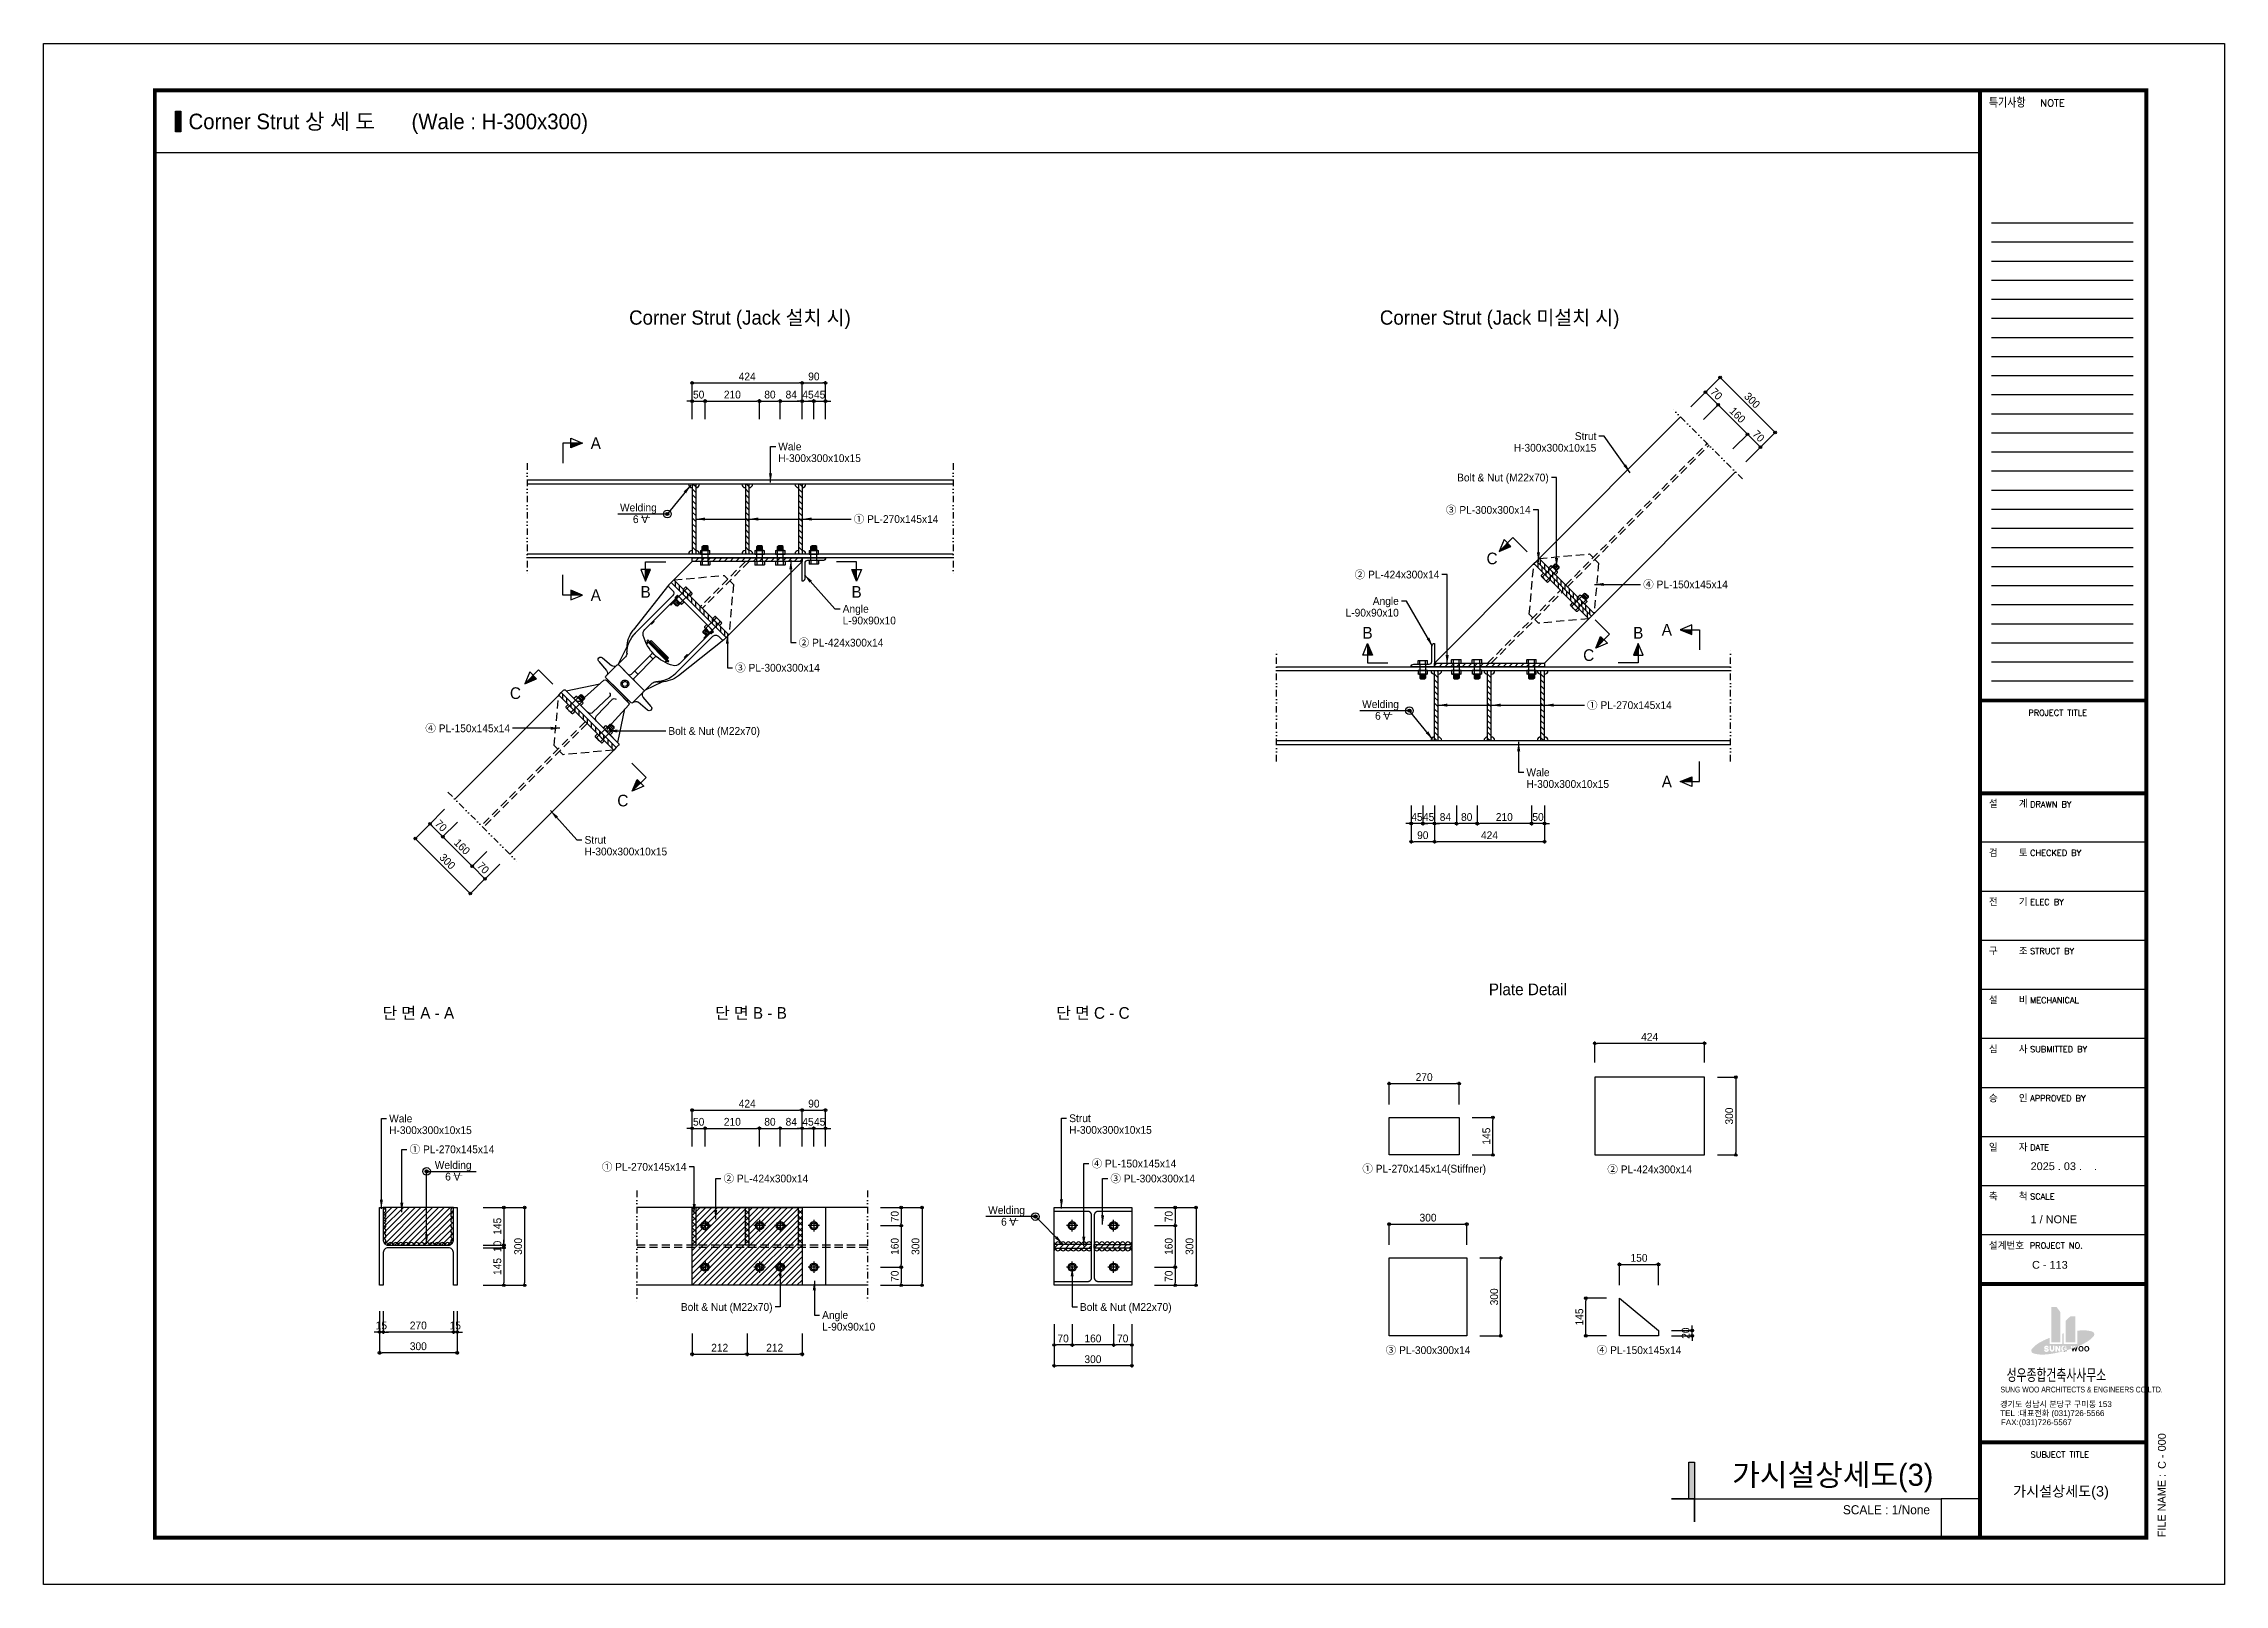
# Model space of a CAD drawing. Header units: millimetres. Extents: x 1073475 to 2890243, y -1340830 to -367733.
# Drawn here: x 2730453 to 2738863, y -373673 to -367733 of the extents above; entities that cross this region are included whole.
import ezdxf
from ezdxf.enums import TextEntityAlignment as Align

# ---------------------------------------------------------------- set-up
doc = ezdxf.new("R2010")
doc.units = ezdxf.units.MM
doc.header["$LTSCALE"] = 50
doc.header["$PDMODE"] = 3
doc.header["$PDSIZE"] = 100
doc.linetypes.add('DIVIDE', pattern=[1.25, 0.5, -0.25, 0, -0.25, 0, -0.25])
doc.linetypes.add('HIDDEN', pattern=[9.525, 6.35, -3.175])
doc.layers.get('Defpoints').update_dxf_attribs({"color": 151})
for name, color, linetype in [('-$$DIM-C', 7, 'Continuous'), ('11', 11, 'Continuous'), ('3', 3, 'Continuous'), ('4', 4, 'Continuous'), ('A-SYM', 7, 'Continuous'), ('C-ANGLE', 1, 'Continuous'), ('C-BN', 1, 'Continuous'), ('C-BN-1', 1, 'Continuous'), ('C-BOLT', 1, 'Continuous'), ('C-CEN-DI', 1, 'DIVIDE'), ('C-CEN-HI', 1, 'HIDDEN'), ('C-DIM', 7, 'Continuous'), ('C-li', 41, 'Continuous'), ('C-PILE', 3, 'Continuous'), ('C-PLATE', 135, 'Continuous'), ('C-PLATE-1', 2, 'Continuous'), ('C-ST-CEN', 1, 'HIDDEN'), ('C-TT', 9, 'Continuous'), ('C-WALE-1', 3, 'Continuous'), ('C-WALE-2', 1, 'Continuous'), ('C-WELDING', 41, 'Continuous'), ('C-단면', 7, 'Continuous'), ('HAT', 8, 'Continuous'), ('TEX', 3, 'Continuous'), ('TEXT', 3, 'Continuous'), ('TEXT1', 7, 'Continuous'), ('TITLE-1', 3, 'Continuous'), ('TITLE-2', 3, 'Continuous'), ('유압JACK', 2, 'Continuous')]:
    doc.layers.add(name, color=color, linetype=linetype)
doc.layers.add('defpoint', color=193, linetype='Continuous', plot=False)
doc.styles.add('RXHG', font='arial.ttf')
doc.styles.add('RXHS', font='SIMPLEX.SHX', dxfattribs={"bigfont": 'WHGTXT.SHX'})
doc.styles.add('돋움', font='')
doc.styles.get('돋움').set_extended_font_data('Dotum')
doc.dimstyles.new('SAM-LE-LE-상', dxfattribs={"dimscale": 0.1, "dimtxt": 300, "dimasz": 360, "dimexe": 70, "dimexo": 0, "dimgap": 100, "dimtad": 1, "dimdec": 0, "dimzin": 0, "dimdsep": 46, "dimlunit": 6, "dimtxsty": '돋움', "dimblk": 'NONE', "dimcen": 100, "dimclrd": 8, "dimclre": 8, "dimclrt": 256, "dimadec": 0, "dimazin": 0, "dimtfac": 1, "dimtdec": 0, "dimtix": 1, "dimtmove": 2, "dimatfit": 3, "dimfxl": 70, "dimtolj": 1, "dimtzin": 0, "dimlwd": -1, "dimlwe": -1, "dimarcsym": 0})
doc.dimstyles.new('SAM-상', dxfattribs={"dimscale": 0.1, "dimtxt": 300, "dimasz": 100, "dimexe": 70, "dimexo": 0, "dimgap": 100, "dimtad": 1, "dimdec": 0, "dimzin": 0, "dimdsep": 46, "dimlunit": 6, "dimtxsty": '돋움', "dimblk": 'ORIGIN', "dimcen": 100, "dimclrd": 8, "dimclre": 8, "dimclrt": 1, "dimadec": 0, "dimazin": 0, "dimtfac": 1, "dimtdec": 0, "dimtix": 1, "dimtmove": 2, "dimatfit": 3, "dimfxl": 70, "dimtolj": 1, "dimtzin": 0, "dimlwd": -1, "dimlwe": -1, "dimarcsym": 0})

msp = doc.modelspace()

# ---------------------------------------------------------------- texts
at = {"layer": 'C-DIM', "color": 1, "style": '돋움'}
for s, p in [('Wale', (2733285.9, -369286.2)), ('H-300x300x10x15', (2733285.9, -369331.2)), ('Welding', (2732675.6, -369521.5)), ('① PL-270x145x14', (2733576.6, -369566)), ('④ PL-150x145x14', (2736621.3, -369817.9)), ('Angle', (2733534.3, -369912.1)), ('L-90x90x10', (2733534.3, -369957.1)), ('② PL-424x300x14', (2733364.3, -370042.5)), ('③ PL-300x300x14', (2733119.5, -370139.3)), ('Welding', (2735537.6, -370279.7)), ('① PL-270x145x14', (2736404.7, -370283.4)), ('Bolt & Nut (M22x70)', (2732862, -370382.9)), ('Wale', (2736171.1, -370542.3)), ('H-300x300x10x15', (2736171.1, -370587.3)), ('Strut', (2732538.9, -370802.7)), ('H-300x300x10x15', (2732538.9, -370847.7)), ('Wale', (2731785.3, -371877)), ('Strut', (2734407.9, -371876)), ('H-300x300x10x15', (2731785.3, -371922)), ('H-300x300x10x15', (2734407.9, -371921)), ('① PL-270x145x14', (2731864, -371995.9)), ('Welding', (2731961.2, -372056.1)), ('④ PL-150x145x14', (2734494, -372050.8)), ('② PL-424x300x14', (2733074.6, -372108.4)), ('③ PL-300x300x14', (2734566.6, -372108.4)), ('Welding', (2734095.4, -372230.1)), ('Angle', (2733455, -372634.7)), ('Bolt & Nut (M22x70)', (2734449.3, -372603.6)), ('L-90x90x10', (2733455, -372679.7))]:
    msp.add_text(s, height=30, dxfattribs=at).set_placement(p, align=Align.MIDDLE_LEFT)
for s, p in [('H-300x300x10x15', (2736440.7, -369291.2)), ('Strut', (2736440.7, -369246.2)), ('Bolt & Nut (M22x70)', (2736257.2, -369405.9)), ('③ PL-300x300x14', (2736187.4, -369530.8)), ('② PL-424x300x14', (2735835.4, -369780)), ('Angle', (2735678.9, -369881.9)), ('L-90x90x10', (2735678.9, -369926.9)), ('④ PL-150x145x14', (2732251.4, -370372.7)), ('① PL-270x145x14', (2732931.9, -372063.5)), ('Bolt & Nut (M22x70)', (2733263.8, -372603.6))]:
    msp.add_text(s, height=30, dxfattribs=at).set_placement(p, align=Align.MIDDLE_RIGHT)
for p in [(2732754.8, -369566.5), (2735616.9, -370324.7), (2732030.8, -372101.1), (2734174.6, -372275.1)]:
    msp.add_text('6 V', height=30, dxfattribs=at).set_placement(p, align=Align.MIDDLE_CENTER)
at = {"layer": 'C-DIM', "style": '돋움'}
for s, p in [('① PL-270x145x14(Stiffner)', (2735776.7, -372072.1)), ('② PL-424x300x14', (2736646.3, -372072.1)), ('③ PL-300x300x14', (2735791.7, -372769.1)), ('④ PL-150x145x14', (2736605.3, -372769.1))]:
    msp.add_text(s, height=30, dxfattribs=at).set_placement(p, align=Align.MIDDLE)
at = {"layer": 'C-TT', "style": '돋움'}
for s, height, p in [('Corner Strut (Jack 설치 시)', 55, (2733138.1, -368793.8)), ('Corner Strut (Jack 미설치 시)', 55, (2736067.8, -368793.8)), ('Plate Detail', 45, (2736176.7, -371378.2)), ('단 면 A - A', 45, (2731897.8, -371468.9)), ('단 면 B - B', 45, (2733180.7, -371468.9)), ('단 면 C - C', 45, (2734499.3, -371468.9))]:
    msp.add_text(s, height=height, dxfattribs=at).set_placement(p, align=Align.MIDDLE)
at = {"layer": 'C-단면', "style": '돋움'}
for s, p in [('A', (2732582.2, -369273.1)), ('C', (2736038.6, -369717.8)), ('A', (2732582.2, -369858.8)), ('B', (2732774.4, -369846.7)), ('B', (2733588, -369846.7)), ('B', (2735558.5, -370004.5)), ('B', (2736602.4, -370004.5)), ('A', (2736712.5, -369992.5)), ('C', (2736411.3, -370090.5)), ('C', (2732272.3, -370237.1)), ('C', (2732686.4, -370651.3)), ('A', (2736712.5, -370578.2))]:
    msp.add_text(s, height=45, dxfattribs=at).set_placement(p, align=Align.MIDDLE)
at = {"layer": 'TITLE-1', "style": '돋움'}
for s, height, p in [('가시설상세도(3)', 85, (2737740.3, -373250.6)), ('SCALE : 1/None ', 35, (2737740.3, -373385.4))]:
    msp.add_text(s, height=height, dxfattribs=at).set_placement(p, align=Align.MIDDLE_RIGHT)
at = {"layer": 'TITLE-2', "style": '돋움'}
for s, p in [('Corner Strut 상 세 도', (2731011.6, -368033.1)), ('(Wale : H-300x300)', (2731871.5, -368033.1))]:
    msp.add_text(s, height=60, dxfattribs=at).set_placement(p, align=Align.MIDDLE_LEFT)

# ---------------------------------------------------------------- blocks, each defined once
blk = doc.blocks.new('dbox')
at = {"layer": 'HAT'}
h = blk.add_hatch(color=11, dxfattribs=at)
h.paths.add_polyline_path([(77433, 9338), (77433, 10691), (77634, 10691), (77772, 10499), (77772, 9338)])
h.paths.add_polyline_path([(78357, 10329), (78357, 9338), (77980, 9338), (77980, 10162), (78156, 10329)])
h = blk.add_hatch(color=11, dxfattribs=at)
edge = h.paths.add_edge_path()
edge.add_line((78389, 9153), (78400, 9195))
edge.add_line((78400, 9195), (78457, 9195))
edge.add_line((78457, 9195), (78452, 9178))
edge.add_ellipse((77492, 11535), major_axis=(0, 2545), ratio=1, start_angle=202.14575, end_angle=210.59706)
edge.add_ellipse((78218, 10308), major_axis=(0, 1119), ratio=1, start_angle=210.59601, end_angle=228.2714)
edge.add_ellipse((78968, 9639), major_axis=(0, 114), ratio=1, start_angle=228.27786, end_angle=285.87038)
edge.add_ellipse((78968, 9639), major_axis=(0, 114), ratio=1, start_angle=-74.13617, end_angle=-16.54365)
edge.add_ellipse((78682, 8675), major_axis=(0, 1119), ratio=1, start_angle=-16.53888, end_angle=1.1365)
edge.add_ellipse((78710, 7250), major_axis=(0, 2545), ratio=1, start_angle=1.13205, end_angle=6.30579)
edge.add_line((78431, 9779), (78431, 9265))
edge.add_line((78431, 9265), (77906, 9265))
edge.add_line((77906, 9265), (77906, 9679))
edge.add_ellipse((79084, 5053), major_axis=(-53, 4773), ratio=1, start_angle=13.63978, end_angle=14.40005)
edge.add_line((77845, 9663), (77845, 9265))
edge.add_line((77845, 9265), (77360, 9265))
edge.add_line((77360, 9265), (77360, 9504))
edge.add_ellipse((79084, 5053), major_axis=(-54, 4773), ratio=1, start_angle=20.5246, end_angle=21.42921)
edge.add_ellipse((78246, 7118), major_axis=(1, 2545), ratio=1, start_angle=22.09966, end_angle=30.61589)
edge.add_ellipse((77521, 8345), major_axis=(0, 1119), ratio=1, start_angle=30.59612, end_angle=48.27151)
edge.add_ellipse((76770, 9014), major_axis=(0, 114), ratio=1, start_angle=48.27498, end_angle=105.86751)
edge.add_ellipse((76770, 9014), major_axis=(0, 114), ratio=1, start_angle=105.85778, end_angle=163.4503)
edge.add_ellipse((77057, 9978), major_axis=(0, 1119), ratio=1, start_angle=163.45499, end_angle=181.13038)
edge.add_ellipse((77028, 11403), major_axis=(0, 2545), ratio=1, start_angle=181.13636, end_angle=189.65259)
edge.add_ellipse((76655, 13600), major_axis=(1, 4773), ratio=1, start_angle=189.65565, end_angle=194.72387)
edge.add_ellipse((77757, 8815), major_axis=(0, 201), ratio=1, start_angle=-33.1522, end_angle=-28.66311)
edge.add_ellipse((77876, 9033), major_axis=(0, 46.8), ratio=1, start_angle=127.97322, end_angle=151.12117, ccw=False)
edge.add_ellipse((-198308, -206946), major_axis=(272663, 220334), ratio=0.9999999, start_angle=-0.91538, end_angle=-0.91145)
edge.add_ellipse((77863, 9053), major_axis=(0, 49), ratio=1, start_angle=104.03629, end_angle=128.0489, ccw=False)
edge.add_ellipse((77668, 9004), major_axis=(0, 153), ratio=1, start_angle=-76.08998, end_angle=-70.28749)
edge.add_ellipse((77873, 9078), major_axis=(0, 65.1), ratio=1, start_angle=89.33612, end_angle=109.77975, ccw=False)
edge.add_ellipse((77638, 9080), major_axis=(0, 170), ratio=1, start_angle=269.39254, end_angle=274.55697)
edge.add_ellipse((77867, 9099), major_axis=(0, 60.4), ratio=1, start_angle=75.19941, end_angle=94.52888, ccw=False)
edge.add_ellipse((77687, 9146), major_axis=(0, 126), ratio=1, start_angle=255.38151, end_angle=261.38389)
edge.add_ellipse((77871, 9118), major_axis=(0, 59.9), ratio=1, start_angle=424.09302, end_angle=441.18441, ccw=False)
edge.add_ellipse((78586, 8771), major_axis=(12, 855), ratio=1, start_angle=423.73232, end_angle=424.89882, ccw=False)
edge.add_ellipse((77873, 9135), major_axis=(-0.1, 54.6), ratio=1, start_angle=405.77633, end_angle=422.85172, ccw=False)
edge.add_ellipse((77243, 9746), major_axis=(21, 823), ratio=1, start_angle=227.3729, end_angle=228.31467)
edge.add_ellipse((77879, 9149), major_axis=(-0.1, 48.7), ratio=1, start_angle=391.37895, end_angle=406.71584, ccw=False)
edge.add_ellipse((80059, 5590), major_axis=(871, 4132), ratio=1, start_angle=403.17743, end_angle=403.38991, ccw=False)
edge.add_ellipse((77890, 9161), major_axis=(0.2, 45), ratio=1, start_angle=377.16985, end_angle=391.5723, ccw=False)
edge.add_ellipse((77923, 9052), major_axis=(0, 159), ratio=1, start_angle=360.49314, end_angle=376.84703, ccw=False)
edge.add_ellipse((77922, 9120), major_axis=(0, 90.2), ratio=1, start_angle=273.76468, end_angle=360.51507, ccw=False)
edge.add_line((78012, 9126), (77963, 9126))
edge.add_ellipse((78018, 9158), major_axis=(0, 63.9), ratio=1, start_angle=102.41382, end_angle=119.80768, ccw=False)
edge.add_ellipse((77951, 9143), major_axis=(-3.78, 3.78), ratio=1, start_angle=237.40671, end_angle=277.46827)
edge.add_ellipse((78051, 9274), major_axis=(-1, 160), ratio=1, start_angle=135.44574, end_angle=142.1938, ccw=False)
edge.add_ellipse((77937, 9157), major_axis=(-2.8, 2.8), ratio=1, start_angle=-89.27979, end_angle=-50.76183)
edge.add_ellipse((77917, 8964), major_axis=(0, 198), ratio=1, start_angle=-5.75604, end_angle=4.1965)
edge.add_ellipse((77905, 9138), major_axis=(0, 23.5), ratio=1, start_angle=4.16397, end_angle=54.24834)
edge.add_ellipse((78033, 9045), major_axis=(0, 182), ratio=1, start_angle=54.34106, end_angle=64.37171)
edge.add_ellipse((77916, 9102), major_axis=(0.1, 51.8), ratio=1, start_angle=64.36733, end_angle=86.88615)
edge.add_ellipse((77997, 9097), major_axis=(0, 133), ratio=1, start_angle=86.82838, end_angle=111.31775)
edge.add_ellipse((77916, 9065), major_axis=(0, 46), ratio=1, start_angle=111.28668, end_angle=179.01186)
edge.add_ellipse((77916, 9070), major_axis=(0, 50.3), ratio=1, start_angle=179.04766, end_angle=257.49529)
edge.add_line((77965, 9059), (77912, 9059))
edge.add_line((77912, 9059), (77912, 9106))
edge.add_line((77912, 9106), (78016, 9106))
edge.add_line((78016, 9106), (78016, 9025))
edge.add_ellipse((76569, 13866), major_axis=(-11, 5052), ratio=1, start_angle=196.51434, end_angle=198.75655)
edge.add_line((78204, 9085), (78172, 9195))
edge.add_line((78172, 9195), (78229, 9195))
edge.add_line((78229, 9195), (78254, 9103))
edge.add_ellipse((76655, 13600), major_axis=(-56, 4773), ratio=1, start_angle=198.905, end_angle=199.07854)
edge.add_line((78267, 9108), (78284, 9195))
edge.add_line((78284, 9195), (78342, 9195))
edge.add_line((78342, 9195), (78354, 9140))
edge.add_ellipse((76655, 13600), major_axis=(-90, 4772), ratio=1, start_angle=199.77228, end_angle=200.219)
h.paths.add_polyline_path([(77775, 9195), (77717, 9195), (77717, 9075), (77642, 9195), (77587, 9195), (77587, 8972), (77643, 8972), (77643, 9098), (77720, 8972), (77775, 8972)], flags=16)
edge = h.paths.add_edge_path(flags=16)
edge.add_line((77487, 9202), (77487, 9053))
edge.add_ellipse((77453, 9053), major_axis=(0, 33.6), ratio=1, start_angle=179.63205, end_angle=270.23961, ccw=False)
edge.add_ellipse((77453, 9053), major_axis=(0, 33.6), ratio=1, start_angle=89.65399, end_angle=180.26156, ccw=False)
edge.add_line((77419, 9053), (77419, 9202))
edge.add_line((77419, 9202), (77365, 9202))
edge.add_line((77365, 9202), (77365, 9047))
edge.add_ellipse((77439, 9049), major_axis=(0, 73.9), ratio=1, start_angle=91.62143, end_angle=151.65612)
edge.add_ellipse((77453, 9080), major_axis=(0, 108), ratio=1, start_angle=153.13176, end_angle=180.07033)
edge.add_ellipse((77453, 9080), major_axis=(0, 108), ratio=1, start_angle=179.97343, end_angle=206.91201)
edge.add_ellipse((77467, 9049), major_axis=(0, 73.7), ratio=1, start_angle=208.41656, end_angle=268.45125)
edge.add_line((77541, 9047), (77541, 9202))
edge.add_line((77541, 9202), (77487, 9202))
edge = h.paths.add_edge_path(flags=16)
edge.add_line((77279, 9104), (77218, 9119))
edge.add_ellipse((77223, 9134), major_axis=(0, 15.5), ratio=1, start_angle=20.86241, end_angle=163.74287, ccw=False)
edge.add_ellipse((77239, 9103), major_axis=(0, 49.9), ratio=1, start_angle=340.66039, end_angle=385.41453, ccw=False)
edge.add_ellipse((77246, 9126), major_axis=(0, 25.8), ratio=1, start_angle=255.14866, end_angle=339.5497, ccw=False)
edge.add_line((77271, 9120), (77326, 9120))
edge.add_ellipse((77250, 9124), major_axis=(0, 75.8), ratio=1, start_angle=266.55555, end_angle=353.45548)
edge.add_ellipse((77237, 9076), major_axis=(0, 126), ratio=1, start_angle=-10.00388, end_angle=18.56131)
edge.add_ellipse((77217, 9130), major_axis=(0, 67.6), ratio=1, start_angle=17.08716, end_angle=163.24438)
edge.add_line((77197, 9066), (77262, 9050))
edge.add_ellipse((77259, 9035), major_axis=(0, 15.9), ratio=1, start_angle=218.24348, end_angle=346.16871, ccw=False)
edge.add_ellipse((77238, 9068), major_axis=(0, 54.8), ratio=1, start_angle=165.503, end_angle=213.59299, ccw=False)
edge.add_ellipse((77228, 9041), major_axis=(0, 26.2), ratio=1, start_angle=74.99155, end_angle=171.41272, ccw=False)
edge.add_line((77203, 9048), (77146, 9048))
edge.add_ellipse((77226, 9045), major_axis=(0, 80.6), ratio=1, start_angle=88.40662, end_angle=171.85525)
edge.add_ellipse((77237, 9061), major_axis=(0, 97.8), ratio=1, start_angle=166.80632, end_angle=184.41011)
edge.add_ellipse((77246, 9060), major_axis=(0, 96.2), ratio=1, start_angle=179.64839, end_angle=218.73001)
edge.add_ellipse((77262, 9040), major_axis=(0, 70.5), ratio=1, start_angle=218.10449, end_angle=286.34765)
edge.add_ellipse((77268, 9040), major_axis=(0, 64.6), ratio=1, start_angle=-72.251, end_angle=-9.24795)
h = blk.add_hatch(color=11, dxfattribs=at)
edge = h.paths.add_edge_path()
edge.add_line((78008, 9023), (77879, 8986))
edge.add_ellipse((77911, 9057), major_axis=(0, 77.8), ratio=1, start_angle=155.03594, end_angle=230.62664)
edge.add_line((77972, 9008), (77982, 8984))
edge.add_line((77982, 8984), (78008, 8984))
edge.add_line((78008, 8984), (78008, 9023))
h = blk.add_hatch(color=11, dxfattribs=at)
h.paths.add_polyline_path([(78443, 9175), (78397, 9156), (78367, 9042), (78347, 9137), (78276, 9111), (78262, 9042), (78247, 9100), (78211, 9088), (78243, 8979), (78282, 8979), (78314, 9120), (78347, 8979), (78386, 8979)])
edge = h.paths.add_edge_path()
edge.add_ellipse((78571, 9096), major_axis=(0, 95.8), ratio=1, start_angle=-76.32675, end_angle=77.65075)
edge.add_ellipse((78604, 9083), major_axis=(0, 131), ratio=1, start_angle=75.19386, end_angle=89.61155)
edge.add_ellipse((78604, 9084), major_axis=(0, 131), ratio=1, start_angle=90.39035, end_angle=104.80803)
edge.add_ellipse((78571, 9072), major_axis=(0, 95.8), ratio=1, start_angle=102.35608, end_angle=256.33358)
edge.add_ellipse((78529, 9083), major_axis=(0, 139), ratio=1, start_angle=255.68401, end_angle=270.10169)
edge.add_ellipse((78529, 9084), major_axis=(0, 139), ratio=1, start_angle=269.89823, end_angle=284.31591)
edge = h.paths.add_edge_path(flags=16)
edge.add_ellipse((78524, 9084), major_axis=(0, 101), ratio=1, start_angle=269.91321, end_angle=296.85725)
edge.add_ellipse((78571, 9108), major_axis=(0, 47.9), ratio=1, start_angle=-63.63485, end_angle=66.48331)
edge.add_ellipse((78612, 9083), major_axis=(0, 96), ratio=1, start_angle=62.50271, end_angle=89.44675)
edge.add_ellipse((78612, 9085), major_axis=(0, 96), ratio=1, start_angle=90.55324, end_angle=117.49729)
edge.add_ellipse((78571, 9059), major_axis=(0, 47.9), ratio=1, start_angle=113.5185, end_angle=243.63665)
edge.add_ellipse((78524, 9083), major_axis=(0, 101), ratio=1, start_angle=243.13124, end_angle=270.07528)
edge = h.paths.add_edge_path()
edge.add_ellipse((78792, 9096), major_axis=(0, 95.8), ratio=1, start_angle=-76.32673, end_angle=77.65076)
edge.add_ellipse((78825, 9083), major_axis=(0, 131), ratio=1, start_angle=75.18482, end_angle=89.6025)
edge.add_ellipse((78825, 9084), major_axis=(0, 131), ratio=1, start_angle=90.372, end_angle=104.78969)
edge.add_ellipse((78792, 9072), major_axis=(0, 95.8), ratio=1, start_angle=102.35607, end_angle=256.33357)
edge.add_ellipse((78750, 9083), major_axis=(0, 139), ratio=1, start_angle=255.65083, end_angle=270.06851)
edge.add_ellipse((78750, 9084), major_axis=(0, 139), ratio=1, start_angle=269.93139, end_angle=284.34907)
edge = h.paths.add_edge_path(flags=16)
edge.add_ellipse((78746, 9084), major_axis=(0, 101), ratio=1, start_angle=269.93501, end_angle=296.87905)
edge.add_ellipse((78792, 9108), major_axis=(0, 47.9), ratio=1, start_angle=-63.6271, end_angle=66.49105)
edge.add_ellipse((78834, 9083), major_axis=(0, 96), ratio=1, start_angle=62.50369, end_angle=89.44773)
edge.add_ellipse((78834, 9085), major_axis=(0, 96), ratio=1, start_angle=90.55228, end_angle=117.49632)
edge.add_ellipse((78792, 9059), major_axis=(0, 47.9), ratio=1, start_angle=113.51075, end_angle=243.62891)
edge.add_ellipse((78746, 9083), major_axis=(0, 101), ratio=1, start_angle=243.13351, end_angle=270.07756)
at = {"layer": '11'}
for p, q in [((4288, 57600), (81088, 57600)), ((4288, 1800), (4288, 57600)), ((81088, 57600), (81088, 1800)), ((81088, 1800), (4288, 1800))]:
    blk.add_line(p, q, dxfattribs=at)
at = {"layer": '11', "const_width": 150}
blk.add_lwpolyline([(81088, 1800), (4288, 1800), (4288, 57600), (81088, 57600)], close=True, dxfattribs=at)
for points in [[(74675, 57600), (74675, 1800)], [(81088, 34076), (74675, 34076)], [(81088, 30501), (74675, 30501)], [(81088, 11577), (74675, 11577)], [(81088, 5480), (74675, 5480)]]:
    blk.add_lwpolyline(points, dxfattribs=at)
at = {"layer": '3'}
for p, q in [((81088, 28609), (74675, 28609)), ((81088, 26717), (74675, 26717)), ((81088, 24824), (74675, 24824)), ((81088, 22932), (74675, 22932)), ((81088, 21039), (74675, 21039)), ((81088, 19147), (74675, 19147)), ((81088, 17255), (74675, 17255)), ((81088, 15362), (74675, 15362)), ((81088, 13470), (74675, 13470))]:
    blk.add_line(p, q, dxfattribs=at)
at = {"layer": '4'}
for p, q in [((80586, 52479), (75119, 52479)), ((80586, 51743), (75119, 51743)), ((80586, 51007), (75119, 51007)), ((80586, 50271), (75119, 50271)), ((80586, 49536), (75119, 49536)), ((80586, 48800), (75119, 48800)), ((80586, 48064), (75119, 48064)), ((80586, 47328), (75119, 47328)), ((80586, 46592), (75119, 46592)), ((80586, 45856), (75119, 45856)), ((80586, 45120), (75119, 45120)), ((80586, 44384), (75119, 44384)), ((80586, 43648), (75119, 43648)), ((80586, 42912), (75119, 42912)), ((80586, 42176), (75119, 42176)), ((80586, 41440), (75119, 41440)), ((80586, 40704), (75119, 40704)), ((80586, 39968), (75119, 39968)), ((80586, 39232), (75119, 39232)), ((80586, 38497), (75119, 38497)), ((80586, 37761), (75119, 37761)), ((80586, 37025), (75119, 37025)), ((80586, 36289), (75119, 36289)), ((80586, 35553), (75119, 35553)), ((80586, 34817), (75119, 34817))]:
    blk.add_line(p, q, dxfattribs=at)
at = {"layer": 'TEXT', "color": 7}
for p, q in [((0, 59400), (84100, 59400)), ((0, 0), (0, 59400)), ((84100, 59400), (84100, 0)), ((84100, 0), (0, 0))]:
    blk.add_line(p, q, dxfattribs=at)
at = {"layer": 'TEX', "color": 7, "linetype": 'Continuous', "style": 'RXHG', "width": 1}
blk.add_text('FILE NAME : ', height=300, rotation=90, dxfattribs=at).set_placement((81831, 1813))
at = {"layer": 'TEX', "color": 6, "linetype": 'Continuous', "style": 'RXHG', "width": 1}
for tag, p in [('일자', (76628, 15972)), ('축척', (76628, 13925)), ('설계번호', (76684, 12170))]:
    blk.add_attdef(tag, p, '', height=300, dxfattribs=at)
at = {"layer": 'TEX', "color": 7, "linetype": 'Continuous', "style": 'RXHG', "width": 1}
blk.add_attdef('파일명', (81840, 4453), '', height=300, rotation=90, dxfattribs=at)
at = {"layer": 'TEX', "linetype": 'Continuous', "style": 'RXHG', "width": 1}
for tag, p in [('도면명-1', (77799, 3389)), ('도면명-2', (77799, 2662))]:
    blk.add_attdef(tag, text='', height=400, dxfattribs=at).set_placement(p, align=Align.CENTER)
at = {"layer": 'TEXT1'}
for s, height, style, width, p in [('특기사항', 334.3, 'RXHS', 1, (75018, 56940)), ('NOTE', 278.6, 'RXHS', 1, (77005, 56974)), ('PROJECT TITLE', 231.29, 'RXHS', 1, (76539, 33488)), ('설    계', 273.3, 'RXHS', 1, (75018, 29943)), ('DRAWN BY', 231.3, 'RXHS', 1, (76609, 29956)), ('검    토', 273.3, 'RXHS', 1, (75018, 28050)), ('CHECKED BY', 231.3, 'RXHS', 1, (76609, 28085)), ('전    기', 273.3, 'RXHS', 1, (75018, 26158)), ('ELEC BY', 231.3, 'RXHS', 1, (76609, 26192)), ('구    조', 273.3, 'RXHS', 1, (75018, 24266)), ('STRUCT BY', 231.3, 'RXHS', 1, (76609, 24300)), ('설    비', 273.3, 'RXHS', 1, (75018, 22373)), ('MECHANICAL', 231.3, 'RXHS', 1, (76609, 22407)), ('심    사', 273.3, 'RXHS', 1, (75018, 20481)), ('SUBMITTED BY', 231.29, 'RXHS', 1, (76609, 20515)), ('승    인', 273.3, 'RXHS', 1, (75018, 18588)), ('APPROVED BY', 231.29, 'RXHS', 1, (76609, 18623)), ('일    자', 273.3, 'RXHS', 1, (75018, 16696)), ('DATE', 231.3, 'RXHS', 1, (76609, 16730)), ('축    척', 273.3, 'RXHS', 1, (75018, 14804)), ('SCALE', 231.3, 'RXHS', 1, (76609, 14838)), ('설계번호', 273.3, 'RXHS', 1, (75018, 12911)), ('PROJECT NO.', 231.29, 'RXHS', 1, (76598, 12945)), ('성우종합건축사사무소', 450, 'RXHG', 0.68, (75702, 7851)), ('SUBJECT TITLE', 231.29, 'RXHS', 1, (76628, 4888))]:
    blk.add_text(s, height=height, dxfattribs=dict(at, style=style, width=width)).set_placement(p)
at = {"layer": 'TEXT1', "color": 4, "style": 'RXHG'}
for s, width, p in [('SUNG WOO ARCHITECTS & ENGINEERS CO.LTD.', 0.68, (75467, 7400)), ('TEL :대표전화 (031)726-5566', 1, (75454, 6489)), ('경기도 성남시 분당구 구미동 153', 1, (75450, 6838)), ('FAX:(031)726-5567', 1, (75481, 6139))]:
    blk.add_text(s, height=222.88, dxfattribs=dict(at, width=width)).set_placement(p)
blk = doc.blocks.new('_Origin')
at = {"color": 0, "linetype": 'ByBlock', "lineweight": -2}
blk.add_line((0, 0), (-1, 0), dxfattribs=at)
blk.add_circle((0, 0), 0.5, dxfattribs=at)
blk = doc.blocks.new('*D489')
at = {"layer": 'C-DIM', "color": 8, "transparency": 16777216}
for p, q in [((2732162, -370847.1), (2732100.5, -370908.7)), ((2732147.8, -370946.1), (2732112.5, -370910.8)), ((2732211.5, -370896.6), (2732150, -370958.1))]:
    blk.add_line(p, q, dxfattribs=at)
at = {"layer": 'Defpoints', "color": 0, "transparency": 16777216}
for p in [(2732162, -370847.1), (2732105.4, -370903.7), (2732211.5, -370896.6)]:
    blk.add_point(p, dxfattribs=at)
at = {"layer": 'C-DIM', "color": 8, "transparency": 16777216, "xscale": 10, "yscale": 10, "zscale": 10}
for p, rotation in [((2732105.4, -370903.7), 135.0000000003913), ((2732154.9, -370953.2), 315.0000000003913)]:
    blk.add_blockref('_Origin', p, dxfattribs=dict(at, rotation=rotation))
at = {"layer": 'C-DIM', "color": 1, "transparency": 16777216, "insert": (2732147.9, -370910.8), "char_height": 30, "attachment_point": 5, "rotation": 315, "style": '돋움'}
blk.add_mtext('\\A1;70', dxfattribs=at)
blk = doc.blocks.new('*D490')
at = {"layer": 'C-DIM', "color": 8, "transparency": 16777216}
for p, q in [((2732048.8, -370734), (2731987.3, -370795.5)), ((2732098.3, -370896.6), (2731999.3, -370797.6)), ((2732162, -370847.1), (2732100.5, -370908.7))]:
    blk.add_line(p, q, dxfattribs=at)
at = {"layer": 'Defpoints', "color": 0, "transparency": 16777216}
for p in [(2731992.3, -370790.6), (2732048.8, -370734), (2732162, -370847.1)]:
    blk.add_point(p, dxfattribs=at)
at = {"layer": 'C-DIM', "color": 8, "transparency": 16777216, "xscale": 10, "yscale": 10, "zscale": 10}
for p, rotation in [((2731992.3, -370790.6), 135.0000000003913), ((2732105.4, -370903.7), 315.0000000003913)]:
    blk.add_blockref('_Origin', p, dxfattribs=dict(at, rotation=rotation))
at = {"layer": 'C-DIM', "color": 1, "transparency": 16777216, "insert": (2732066.5, -370829.4), "char_height": 30, "attachment_point": 5, "rotation": 315, "style": '돋움'}
blk.add_mtext('\\A1;160', dxfattribs=at)
blk = doc.blocks.new('*D491')
at = {"layer": 'C-DIM', "color": 8, "transparency": 16777216}
for p, q in [((2731999.3, -370684.5), (2731937.8, -370746)), ((2731985.2, -370783.5), (2731949.9, -370748.1)), ((2732048.8, -370734), (2731987.3, -370795.5))]:
    blk.add_line(p, q, dxfattribs=at)
at = {"layer": 'Defpoints', "color": 0, "transparency": 16777216}
for p in [(2731999.3, -370684.5), (2731942.8, -370741.1), (2732048.8, -370734)]:
    blk.add_point(p, dxfattribs=at)
at = {"layer": 'C-DIM', "color": 8, "transparency": 16777216, "xscale": 10, "yscale": 10, "zscale": 10}
for p, rotation in [((2731942.8, -370741.1), 135.0000000003913), ((2731992.3, -370790.6), 315.0000000003913)]:
    blk.add_blockref('_Origin', p, dxfattribs=dict(at, rotation=rotation))
at = {"layer": 'C-DIM', "color": 1, "transparency": 16777216, "insert": (2731985.2, -370748.1), "char_height": 30, "attachment_point": 5, "rotation": 315, "style": '돋움'}
blk.add_mtext('\\A1;70', dxfattribs=at)
blk = doc.blocks.new('*D492')
at = {"layer": 'C-DIM', "color": 8, "transparency": 16777216}
for p, q in [((2731942.8, -370741.1), (2731881.3, -370802.6)), ((2732091.3, -371002.7), (2731893.3, -370804.7)), ((2732154.9, -370953.2), (2732093.4, -371014.7))]:
    blk.add_line(p, q, dxfattribs=at)
at = {"layer": 'Defpoints', "color": 0, "transparency": 16777216}
for p in [(2731942.8, -370741.1), (2731886.2, -370797.6), (2732154.9, -370953.2)]:
    blk.add_point(p, dxfattribs=at)
at = {"layer": 'C-DIM', "color": 8, "transparency": 16777216, "xscale": 10, "yscale": 10, "zscale": 10}
for p, rotation in [((2731886.2, -370797.6), 135.0000000003913), ((2732098.3, -371009.8), 315.0000000003913)]:
    blk.add_blockref('_Origin', p, dxfattribs=dict(at, rotation=rotation))
at = {"layer": 'C-DIM', "color": 1, "transparency": 16777216, "insert": (2732010, -370886), "char_height": 30, "attachment_point": 5, "rotation": 315, "style": '돋움'}
blk.add_mtext('\\A1;300', dxfattribs=at)
blk = doc.blocks.new('*D493')
at = {"layer": 'C-DIM', "color": 8, "transparency": 16777216}
for p, q in [((2736804.7, -369133.1), (2736866.2, -369071.6)), ((2736868.3, -369083.6), (2736903.7, -369119)), ((2736854.2, -369182.6), (2736915.7, -369121.1))]:
    blk.add_line(p, q, dxfattribs=at)
at = {"layer": 'Defpoints', "color": 0, "transparency": 16777216}
for p in [(2736804.7, -369133.1), (2736854.2, -369182.6), (2736910.7, -369126)]:
    blk.add_point(p, dxfattribs=at)
at = {"layer": 'C-DIM', "color": 8, "transparency": 16777216, "xscale": 10, "yscale": 10, "zscale": 10}
for p, rotation in [((2736861.2, -369076.5), 135.0000000003913), ((2736910.7, -369126), 315.0000000003913)]:
    blk.add_blockref('_Origin', p, dxfattribs=dict(at, rotation=rotation))
at = {"layer": 'C-DIM', "color": 1, "transparency": 16777216, "insert": (2736903.7, -369083.6), "char_height": 30, "attachment_point": 5, "rotation": 315, "style": '돋움'}
blk.add_mtext('\\A1;70', dxfattribs=at)
blk = doc.blocks.new('*D494')
at = {"layer": 'C-DIM', "color": 8, "transparency": 16777216}
for p, q in [((2736854.2, -369182.6), (2736915.7, -369121.1)), ((2736917.8, -369133.1), (2737016.8, -369232.1)), ((2736967.3, -369295.7), (2737028.8, -369234.2))]:
    blk.add_line(p, q, dxfattribs=at)
at = {"layer": 'Defpoints', "color": 0, "transparency": 16777216}
for p in [(2736854.2, -369182.6), (2737023.9, -369239.2), (2736967.3, -369295.7)]:
    blk.add_point(p, dxfattribs=at)
at = {"layer": 'C-DIM', "color": 8, "transparency": 16777216, "xscale": 10, "yscale": 10, "zscale": 10}
for p, rotation in [((2736910.7, -369126), 135.0000000003913), ((2737023.9, -369239.2), 315.0000000003913)]:
    blk.add_blockref('_Origin', p, dxfattribs=dict(at, rotation=rotation))
at = {"layer": 'C-DIM', "color": 1, "transparency": 16777216, "insert": (2736985, -369164.9), "char_height": 30, "attachment_point": 5, "rotation": 315, "style": '돋움'}
blk.add_mtext('\\A1;160', dxfattribs=at)
blk = doc.blocks.new('*D495')
at = {"layer": 'C-DIM', "color": 8, "transparency": 16777216}
for p, q in [((2736967.3, -369295.7), (2737028.8, -369234.2)), ((2737031, -369246.2), (2737066.3, -369281.6)), ((2737016.8, -369345.2), (2737078.3, -369283.7))]:
    blk.add_line(p, q, dxfattribs=at)
at = {"layer": 'Defpoints', "color": 0, "transparency": 16777216}
for p in [(2736967.3, -369295.7), (2737016.8, -369345.2), (2737073.4, -369288.7)]:
    blk.add_point(p, dxfattribs=at)
at = {"layer": 'C-DIM', "color": 8, "transparency": 16777216, "xscale": 10, "yscale": 10, "zscale": 10}
for p, rotation in [((2737023.9, -369239.2), 135.0000000003913), ((2737073.4, -369288.7), 315.0000000003913)]:
    blk.add_blockref('_Origin', p, dxfattribs=dict(at, rotation=rotation))
at = {"layer": 'C-DIM', "color": 1, "transparency": 16777216, "insert": (2737066.3, -369246.2), "char_height": 30, "attachment_point": 5, "rotation": 315, "style": '돋움'}
blk.add_mtext('\\A1;70', dxfattribs=at)
blk = doc.blocks.new('*D496')
at = {"layer": 'C-DIM', "color": 8, "transparency": 16777216}
for p, q in [((2736861.2, -369076.5), (2736922.8, -369015)), ((2736924.9, -369027), (2737122.9, -369225)), ((2737073.4, -369288.7), (2737134.9, -369227.1))]:
    blk.add_line(p, q, dxfattribs=at)
at = {"layer": 'Defpoints', "color": 0, "transparency": 16777216}
for p in [(2736861.2, -369076.5), (2737129.9, -369232.1), (2737073.4, -369288.7)]:
    blk.add_point(p, dxfattribs=at)
at = {"layer": 'C-DIM', "color": 8, "transparency": 16777216, "xscale": 10, "yscale": 10, "zscale": 10}
for p, rotation in [((2736917.8, -369020), 135.0000000003913), ((2737129.9, -369232.1), 315.0000000003913)]:
    blk.add_blockref('_Origin', p, dxfattribs=dict(at, rotation=rotation))
at = {"layer": 'C-DIM', "color": 1, "transparency": 16777216, "insert": (2737041.6, -369108.3), "char_height": 30, "attachment_point": 5, "rotation": 315, "style": '돋움'}
blk.add_mtext('\\A1;300', dxfattribs=at)
blk = doc.blocks.new('A$C51DB16A8')
at = {"layer": 'C-BN-1'}
for p, q in [((-14.1, 14.7), (-14.1, -14.8)), ((0, 10.9), (-14.1, 10.9)), ((0, 18.4), (-12.3, 18.4)), ((0, 18.4), (0, -18.4)), ((28, -18.6), (28, 18.4)), ((28, 18.4), (40.3, 18.4)), ((28, 10.9), (57.5, 10.9)), ((42.1, 14.7), (42.1, -14.8)), ((46.5, 10.9), (46.5, -11.1)), ((51.5, 10.9), (51.5, -11.1)), ((56.5, 10.9), (56.5, -11.1)), ((57.5, 10.9), (60, 7.4)), ((60, 7.4), (60, -7.6)), ((0, -11.1), (-14.1, -11.1)), ((0, -18.6), (-12.3, -18.6)), ((0, -18.6), (0, -16.4)), ((28, -11.1), (57.5, -11.1)), ((40.3, -18.6), (28, -18.6)), ((57.5, -11.1), (60, -7.6))]:
    blk.add_line(p, q, dxfattribs=at)
at = {"layer": 'C-BN-1', "linetype": 'HIDDEN', "ltscale": 0.5}
for p, q in [((0, 10.9), (28, 10.9)), ((0, -11.1), (28, -11.1))]:
    blk.add_line(p, q, dxfattribs=at)
at = {"layer": 'C-BN-1'}
for centre, radius, start, end in [((-9.2, 14.7), 4.82, 128.94828, 231.05172), ((20.6, -0.1), 34.7, 161.50738, 198.49262), ((37.2, 14.7), 4.82, 308.94828, 51.05172), ((7.4, -0.1), 34.7, 341.50738, 18.49262), ((-9.2, -14.8), 4.82, 128.94828, 231.05172), ((37.2, -14.8), 4.82, 308.94828, 51.05172)]:
    blk.add_arc(centre, radius, start, end, dxfattribs=at)
blk = doc.blocks.new('*D497')
at = {"layer": 'C-DIM', "color": 8, "transparency": 16777216}
for p, q in [((2735641.7, -371822.5), (2735641.7, -371735.5)), ((2735651.7, -371742.5), (2735901.7, -371742.5)), ((2735911.7, -371822.5), (2735911.7, -371735.5))]:
    blk.add_line(p, q, dxfattribs=at)
at = {"layer": 'Defpoints', "color": 0, "transparency": 16777216}
for p in [(2735911.7, -371742.5), (2735641.7, -371822.5), (2735911.7, -371822.5)]:
    blk.add_point(p, dxfattribs=at)
at = {"layer": 'C-DIM', "color": 8, "transparency": 16777216, "xscale": 10, "yscale": 10, "zscale": 10, "rotation": 180}
blk.add_blockref('_Origin', (2735641.7, -371742.5), dxfattribs=at)
at = {"layer": 'C-DIM', "color": 8, "transparency": 16777216, "xscale": 10, "yscale": 10, "zscale": 10}
blk.add_blockref('_Origin', (2735911.7, -371742.5), dxfattribs=at)
at = {"layer": 'C-DIM', "color": 1, "transparency": 16777216, "insert": (2735776.7, -371717.5), "char_height": 30, "attachment_point": 5, "style": '돋움'}
blk.add_mtext('\\A1;270', dxfattribs=at)
blk = doc.blocks.new('*D498')
at = {"layer": 'C-DIM', "color": 8, "transparency": 16777216}
for p, q in [((2735961.7, -371872.5), (2736048.7, -371872.5)), ((2736041.7, -372007.5), (2736041.7, -371882.5)), ((2735961.7, -372017.5), (2736048.7, -372017.5))]:
    blk.add_line(p, q, dxfattribs=at)
at = {"layer": 'Defpoints', "color": 0, "transparency": 16777216}
for p in [(2735961.7, -371872.5), (2736041.7, -371872.5), (2735961.7, -372017.5)]:
    blk.add_point(p, dxfattribs=at)
at = {"layer": 'C-DIM', "color": 8, "transparency": 16777216, "xscale": 10, "yscale": 10, "zscale": 10}
for p, rotation in [((2736041.7, -371872.5), 90), ((2736041.7, -372017.5), 270)]:
    blk.add_blockref('_Origin', p, dxfattribs=dict(at, rotation=rotation))
at = {"layer": 'C-DIM', "color": 1, "transparency": 16777216, "insert": (2736016.7, -371945), "char_height": 30, "attachment_point": 5, "rotation": 90, "style": '돋움'}
blk.add_mtext('\\A1;145', dxfattribs=at)
blk = doc.blocks.new('*D499')
at = {"layer": 'C-DIM', "color": 8, "transparency": 16777216}
for p, q in [((2735641.7, -372364.6), (2735641.7, -372277.6)), ((2735651.7, -372284.6), (2735931.7, -372284.6)), ((2735941.7, -372364.6), (2735941.7, -372277.6))]:
    blk.add_line(p, q, dxfattribs=at)
at = {"layer": 'Defpoints', "color": 0, "transparency": 16777216}
for p in [(2735941.7, -372284.6), (2735641.7, -372364.6), (2735941.7, -372364.6)]:
    blk.add_point(p, dxfattribs=at)
at = {"layer": 'C-DIM', "color": 8, "transparency": 16777216, "xscale": 10, "yscale": 10, "zscale": 10, "rotation": 180}
blk.add_blockref('_Origin', (2735641.7, -372284.6), dxfattribs=at)
at = {"layer": 'C-DIM', "color": 8, "transparency": 16777216, "xscale": 10, "yscale": 10, "zscale": 10}
blk.add_blockref('_Origin', (2735941.7, -372284.6), dxfattribs=at)
at = {"layer": 'C-DIM', "color": 1, "transparency": 16777216, "insert": (2735791.7, -372259.5), "char_height": 30, "attachment_point": 5, "style": '돋움'}
blk.add_mtext('\\A1;300', dxfattribs=at)
blk = doc.blocks.new('*D500')
at = {"layer": 'C-DIM', "color": 8, "transparency": 16777216}
for p, q in [((2735991.7, -372414.6), (2736078.7, -372414.6)), ((2736071.7, -372704.6), (2736071.7, -372424.6)), ((2735991.7, -372714.6), (2736078.7, -372714.6))]:
    blk.add_line(p, q, dxfattribs=at)
at = {"layer": 'Defpoints', "color": 0, "transparency": 16777216}
for p in [(2735991.7, -372414.6), (2736071.7, -372414.6), (2735991.7, -372714.6)]:
    blk.add_point(p, dxfattribs=at)
at = {"layer": 'C-DIM', "color": 8, "transparency": 16777216, "xscale": 10, "yscale": 10, "zscale": 10}
for p, rotation in [((2736071.7, -372414.6), 90), ((2736071.7, -372714.6), 270)]:
    blk.add_blockref('_Origin', p, dxfattribs=dict(at, rotation=rotation))
at = {"layer": 'C-DIM', "color": 1, "transparency": 16777216, "insert": (2736046.7, -372564.6), "char_height": 30, "attachment_point": 5, "rotation": 90, "style": '돋움'}
blk.add_mtext('\\A1;300', dxfattribs=at)
blk = doc.blocks.new('*D501')
at = {"layer": 'C-DIM', "color": 8, "transparency": 16777216}
for p, q in [((2736530.3, -372519.6), (2736530.3, -372432.6)), ((2736540.3, -372439.6), (2736670.3, -372439.6)), ((2736680.3, -372519.6), (2736680.3, -372432.6))]:
    blk.add_line(p, q, dxfattribs=at)
at = {"layer": 'Defpoints', "color": 0, "transparency": 16777216}
for p in [(2736680.3, -372439.6), (2736530.3, -372519.6), (2736680.3, -372519.6)]:
    blk.add_point(p, dxfattribs=at)
at = {"layer": 'C-DIM', "color": 8, "transparency": 16777216, "xscale": 10, "yscale": 10, "zscale": 10, "rotation": 180}
blk.add_blockref('_Origin', (2736530.3, -372439.6), dxfattribs=at)
at = {"layer": 'C-DIM', "color": 8, "transparency": 16777216, "xscale": 10, "yscale": 10, "zscale": 10}
blk.add_blockref('_Origin', (2736680.3, -372439.6), dxfattribs=at)
at = {"layer": 'C-DIM', "color": 1, "transparency": 16777216, "insert": (2736605.3, -372414.5), "char_height": 30, "attachment_point": 5, "style": '돋움'}
blk.add_mtext('\\A1;150', dxfattribs=at)
blk = doc.blocks.new('*D502')
at = {"layer": 'C-DIM', "color": 8, "transparency": 16777216}
for p, q in [((2736730.3, -372694.6), (2736817.3, -372694.6)), ((2736730.3, -372714.6), (2736817.3, -372714.6)), ((2736810.3, -372684.6), (2736810.3, -372674.6)), ((2736810.3, -372714.6), (2736810.3, -372694.6)), ((2736810.3, -372724.6), (2736810.3, -372734.6))]:
    blk.add_line(p, q, dxfattribs=at)
at = {"layer": 'Defpoints', "color": 0, "transparency": 16777216}
for p in [(2736730.3, -372694.6), (2736730.3, -372714.6), (2736810.3, -372694.6)]:
    blk.add_point(p, dxfattribs=at)
at = {"layer": 'C-DIM', "color": 8, "transparency": 16777216, "xscale": 10, "yscale": 10, "zscale": 10}
for p, rotation in [((2736810.3, -372694.6), 270), ((2736810.3, -372714.6), 90)]:
    blk.add_blockref('_Origin', p, dxfattribs=dict(at, rotation=rotation))
at = {"layer": 'C-DIM', "color": 1, "transparency": 16777216, "insert": (2736785.3, -372704.6), "char_height": 30, "attachment_point": 5, "rotation": 90, "style": '돋움'}
blk.add_mtext('\\A1;20', dxfattribs=at)
blk = doc.blocks.new('*D503')
at = {"layer": 'C-DIM', "color": 8, "transparency": 16777216}
for p, q in [((2736480.3, -372569.6), (2736393.3, -372569.6)), ((2736400.3, -372704.6), (2736400.3, -372579.6)), ((2736480.3, -372714.6), (2736393.3, -372714.6))]:
    blk.add_line(p, q, dxfattribs=at)
at = {"layer": 'Defpoints', "color": 0, "transparency": 16777216}
for p in [(2736400.3, -372569.6), (2736480.3, -372569.6), (2736480.3, -372714.6)]:
    blk.add_point(p, dxfattribs=at)
at = {"layer": 'C-DIM', "color": 8, "transparency": 16777216, "xscale": 10, "yscale": 10, "zscale": 10}
for p, rotation in [((2736400.3, -372569.6), 90), ((2736400.3, -372714.6), 270)]:
    blk.add_blockref('_Origin', p, dxfattribs=dict(at, rotation=rotation))
at = {"layer": 'C-DIM', "color": 1, "transparency": 16777216, "insert": (2736375.3, -372642.1), "char_height": 30, "attachment_point": 5, "rotation": 90, "style": '돋움'}
blk.add_mtext('\\A1;145', dxfattribs=at)
blk = doc.blocks.new('*D504')
at = {"layer": 'C-DIM', "color": 8, "transparency": 16777216}
for p, q in [((2732147.8, -372220.1), (2732234.8, -372220.1)), ((2732227.8, -372230.1), (2732227.8, -372355.1)), ((2732147.8, -372365.1), (2732234.8, -372365.1))]:
    blk.add_line(p, q, dxfattribs=at)
at = {"layer": 'Defpoints', "color": 0, "transparency": 16777216}
for p in [(2732147.8, -372220.1), (2732147.8, -372365.1), (2732227.8, -372365.1)]:
    blk.add_point(p, dxfattribs=at)
at = {"layer": 'C-DIM', "color": 8, "transparency": 16777216, "xscale": 10, "yscale": 10, "zscale": 10}
for p, rotation in [((2732227.8, -372220.1), 90), ((2732227.8, -372365.1), 270)]:
    blk.add_blockref('_Origin', p, dxfattribs=dict(at, rotation=rotation))
at = {"layer": 'C-DIM', "color": 1, "transparency": 16777216, "insert": (2732202.8, -372292.6), "char_height": 30, "attachment_point": 5, "rotation": 90, "style": '돋움'}
blk.add_mtext('\\A1;145', dxfattribs=at)
blk = doc.blocks.new('*D505')
at = {"layer": 'C-DIM', "color": 8, "transparency": 16777216}
for p, q in [((2732147.8, -372365.1), (2732234.8, -372365.1)), ((2732147.8, -372375.1), (2732234.8, -372375.1)), ((2732227.8, -372355.1), (2732227.8, -372345.1)), ((2732227.8, -372365.1), (2732227.8, -372375.1)), ((2732227.8, -372385.1), (2732227.8, -372395.1))]:
    blk.add_line(p, q, dxfattribs=at)
at = {"layer": 'Defpoints', "color": 0, "transparency": 16777216}
for p in [(2732147.8, -372365.1), (2732147.8, -372375.1), (2732227.8, -372375.1)]:
    blk.add_point(p, dxfattribs=at)
at = {"layer": 'C-DIM', "color": 8, "transparency": 16777216, "xscale": 10, "yscale": 10, "zscale": 10}
for p, rotation in [((2732227.8, -372365.1), 270), ((2732227.8, -372375.1), 90)]:
    blk.add_blockref('_Origin', p, dxfattribs=dict(at, rotation=rotation))
at = {"layer": 'C-DIM', "color": 1, "transparency": 16777216, "insert": (2732202.8, -372370.1), "char_height": 30, "attachment_point": 5, "rotation": 90, "style": '돋움'}
blk.add_mtext('\\A1;10', dxfattribs=at)
blk = doc.blocks.new('*D506')
at = {"layer": 'C-DIM', "color": 8, "transparency": 16777216}
for p, q in [((2732147.8, -372375.1), (2732234.8, -372375.1)), ((2732227.8, -372385.1), (2732227.8, -372510.1)), ((2732147.8, -372520.1), (2732234.8, -372520.1))]:
    blk.add_line(p, q, dxfattribs=at)
at = {"layer": 'Defpoints', "color": 0, "transparency": 16777216}
for p in [(2732147.8, -372375.1), (2732147.8, -372520.1), (2732227.8, -372520.1)]:
    blk.add_point(p, dxfattribs=at)
at = {"layer": 'C-DIM', "color": 8, "transparency": 16777216, "xscale": 10, "yscale": 10, "zscale": 10}
for p, rotation in [((2732227.8, -372375.1), 90), ((2732227.8, -372520.1), 270)]:
    blk.add_blockref('_Origin', p, dxfattribs=dict(at, rotation=rotation))
at = {"layer": 'C-DIM', "color": 1, "transparency": 16777216, "insert": (2732202.8, -372447.6), "char_height": 30, "attachment_point": 5, "rotation": 90, "style": '돋움'}
blk.add_mtext('\\A1;145', dxfattribs=at)
blk = doc.blocks.new('*D507')
at = {"layer": 'C-DIM', "color": 8, "transparency": 16777216}
for p, q in [((2732227.8, -372220.1), (2732314.8, -372220.1)), ((2732307.8, -372230.1), (2732307.8, -372510.1)), ((2732227.8, -372520.1), (2732314.8, -372520.1))]:
    blk.add_line(p, q, dxfattribs=at)
at = {"layer": 'Defpoints', "color": 0, "transparency": 16777216}
for p in [(2732227.8, -372220.1), (2732227.8, -372520.1), (2732307.8, -372520.1)]:
    blk.add_point(p, dxfattribs=at)
at = {"layer": 'C-DIM', "color": 8, "transparency": 16777216, "xscale": 10, "yscale": 10, "zscale": 10}
for p, rotation in [((2732307.8, -372220.1), 90), ((2732307.8, -372520.1), 270)]:
    blk.add_blockref('_Origin', p, dxfattribs=dict(at, rotation=rotation))
at = {"layer": 'C-DIM', "color": 1, "transparency": 16777216, "insert": (2732282.8, -372370.1), "char_height": 30, "attachment_point": 5, "rotation": 90, "style": '돋움'}
blk.add_mtext('\\A1;300', dxfattribs=at)
blk = doc.blocks.new('*D508')
at = {"layer": 'C-DIM', "color": 8, "transparency": 16777216}
for p, q in [((2732032.8, -372620.1), (2732032.8, -372707.1)), ((2732047.8, -372620.1), (2732047.8, -372707.1)), ((2732022.8, -372700.1), (2732012.8, -372700.1)), ((2732047.8, -372700.1), (2732032.8, -372700.1)), ((2732057.8, -372700.1), (2732067.8, -372700.1))]:
    blk.add_line(p, q, dxfattribs=at)
at = {"layer": 'Defpoints', "color": 0, "transparency": 16777216}
for p in [(2732032.8, -372620.1), (2732047.8, -372620.1), (2732032.8, -372700.1)]:
    blk.add_point(p, dxfattribs=at)
at = {"layer": 'C-DIM', "color": 8, "transparency": 16777216, "xscale": 10, "yscale": 10, "zscale": 10}
blk.add_blockref('_Origin', (2732032.8, -372700.1), dxfattribs=at)
at = {"layer": 'C-DIM', "color": 8, "transparency": 16777216, "xscale": 10, "yscale": 10, "zscale": 10, "rotation": 180}
blk.add_blockref('_Origin', (2732047.8, -372700.1), dxfattribs=at)
at = {"layer": 'C-DIM', "color": 1, "transparency": 16777216, "insert": (2732040.3, -372675.1), "char_height": 30, "attachment_point": 5, "style": '돋움'}
blk.add_mtext('\\A1;15', dxfattribs=at)
blk = doc.blocks.new('*D509')
at = {"layer": 'C-DIM', "color": 8, "transparency": 16777216}
for p, q in [((2731762.8, -372620.1), (2731762.8, -372707.1)), ((2732032.8, -372620.1), (2732032.8, -372707.1)), ((2732022.8, -372700.1), (2731772.8, -372700.1))]:
    blk.add_line(p, q, dxfattribs=at)
at = {"layer": 'Defpoints', "color": 0, "transparency": 16777216}
for p in [(2731762.8, -372620.1), (2732032.8, -372620.1), (2731762.8, -372700.1)]:
    blk.add_point(p, dxfattribs=at)
at = {"layer": 'C-DIM', "color": 8, "transparency": 16777216, "xscale": 10, "yscale": 10, "zscale": 10, "rotation": 180}
blk.add_blockref('_Origin', (2731762.8, -372700.1), dxfattribs=at)
at = {"layer": 'C-DIM', "color": 8, "transparency": 16777216, "xscale": 10, "yscale": 10, "zscale": 10}
blk.add_blockref('_Origin', (2732032.8, -372700.1), dxfattribs=at)
at = {"layer": 'C-DIM', "color": 1, "transparency": 16777216, "insert": (2731897.8, -372675.1), "char_height": 30, "attachment_point": 5, "style": '돋움'}
blk.add_mtext('\\A1;270', dxfattribs=at)
blk = doc.blocks.new('*D510')
at = {"layer": 'C-DIM', "color": 8, "transparency": 16777216}
for p, q in [((2731747.8, -372620.1), (2731747.8, -372707.1)), ((2731762.8, -372620.1), (2731762.8, -372707.1)), ((2731737.8, -372700.1), (2731727.8, -372700.1)), ((2731762.8, -372700.1), (2731747.8, -372700.1)), ((2731772.8, -372700.1), (2731782.8, -372700.1))]:
    blk.add_line(p, q, dxfattribs=at)
at = {"layer": 'Defpoints', "color": 0, "transparency": 16777216}
for p in [(2731747.8, -372620.1), (2731762.8, -372620.1), (2731747.8, -372700.1)]:
    blk.add_point(p, dxfattribs=at)
at = {"layer": 'C-DIM', "color": 8, "transparency": 16777216, "xscale": 10, "yscale": 10, "zscale": 10}
blk.add_blockref('_Origin', (2731747.8, -372700.1), dxfattribs=at)
at = {"layer": 'C-DIM', "color": 8, "transparency": 16777216, "xscale": 10, "yscale": 10, "zscale": 10, "rotation": 180}
blk.add_blockref('_Origin', (2731762.8, -372700.1), dxfattribs=at)
at = {"layer": 'C-DIM', "color": 1, "transparency": 16777216, "insert": (2731755.3, -372675.1), "char_height": 30, "attachment_point": 5, "style": '돋움'}
blk.add_mtext('\\A1;15', dxfattribs=at)
blk = doc.blocks.new('*D511')
at = {"layer": 'C-DIM', "color": 8, "transparency": 16777216}
for p, q in [((2731747.8, -372700.1), (2731747.8, -372787.1)), ((2732047.8, -372700.1), (2732047.8, -372787.1)), ((2732037.8, -372780.1), (2731757.8, -372780.1))]:
    blk.add_line(p, q, dxfattribs=at)
at = {"layer": 'Defpoints', "color": 0, "transparency": 16777216}
for p in [(2731747.8, -372700.1), (2732047.8, -372700.1), (2731747.8, -372780.1)]:
    blk.add_point(p, dxfattribs=at)
at = {"layer": 'C-DIM', "color": 8, "transparency": 16777216, "xscale": 10, "yscale": 10, "zscale": 10, "rotation": 180}
blk.add_blockref('_Origin', (2731747.8, -372780.1), dxfattribs=at)
at = {"layer": 'C-DIM', "color": 8, "transparency": 16777216, "xscale": 10, "yscale": 10, "zscale": 10}
blk.add_blockref('_Origin', (2732047.8, -372780.1), dxfattribs=at)
at = {"layer": 'C-DIM', "color": 1, "transparency": 16777216, "insert": (2731897.8, -372755.1), "char_height": 30, "attachment_point": 5, "style": '돋움'}
blk.add_mtext('\\A1;300', dxfattribs=at)
blk = doc.blocks.new('*D512')
at = {"layer": 'C-DIM', "color": 8, "transparency": 16777216}
for p, q in [((2733680.2, -372220.1), (2733767.2, -372220.1)), ((2733680.2, -372290.1), (2733767.2, -372290.1)), ((2733760.2, -372230.1), (2733760.2, -372280.1))]:
    blk.add_line(p, q, dxfattribs=at)
at = {"layer": 'Defpoints', "color": 0, "transparency": 16777216}
for p in [(2733680.2, -372220.1), (2733680.2, -372290.1), (2733760.2, -372290.1)]:
    blk.add_point(p, dxfattribs=at)
at = {"layer": 'C-DIM', "color": 8, "transparency": 16777216, "xscale": 10, "yscale": 10, "zscale": 10}
for p, rotation in [((2733760.2, -372220.1), 90), ((2733760.2, -372290.1), 270)]:
    blk.add_blockref('_Origin', p, dxfattribs=dict(at, rotation=rotation))
at = {"layer": 'C-DIM', "color": 1, "transparency": 16777216, "insert": (2733735.2, -372255.1), "char_height": 30, "attachment_point": 5, "rotation": 90, "style": '돋움'}
blk.add_mtext('\\A1;70', dxfattribs=at)
blk = doc.blocks.new('*D513')
at = {"layer": 'C-DIM', "color": 8, "transparency": 16777216}
for p, q in [((2733680.2, -372290.1), (2733767.2, -372290.1)), ((2733760.2, -372300.1), (2733760.2, -372440.1)), ((2733680.2, -372450.1), (2733767.2, -372450.1))]:
    blk.add_line(p, q, dxfattribs=at)
at = {"layer": 'Defpoints', "color": 0, "transparency": 16777216}
for p in [(2733680.2, -372290.1), (2733680.2, -372450.1), (2733760.2, -372450.1)]:
    blk.add_point(p, dxfattribs=at)
at = {"layer": 'C-DIM', "color": 8, "transparency": 16777216, "xscale": 10, "yscale": 10, "zscale": 10}
for p, rotation in [((2733760.2, -372290.1), 90), ((2733760.2, -372450.1), 270)]:
    blk.add_blockref('_Origin', p, dxfattribs=dict(at, rotation=rotation))
at = {"layer": 'C-DIM', "color": 1, "transparency": 16777216, "insert": (2733735.2, -372370.1), "char_height": 30, "attachment_point": 5, "rotation": 90, "style": '돋움'}
blk.add_mtext('\\A1;160', dxfattribs=at)
blk = doc.blocks.new('*D514')
at = {"layer": 'C-DIM', "color": 8, "transparency": 16777216}
for p, q in [((2733680.2, -372450.1), (2733767.2, -372450.1)), ((2733760.2, -372460.1), (2733760.2, -372510.1)), ((2733680.2, -372520.1), (2733767.2, -372520.1))]:
    blk.add_line(p, q, dxfattribs=at)
at = {"layer": 'Defpoints', "color": 0, "transparency": 16777216}
for p in [(2733680.2, -372450.1), (2733680.2, -372520.1), (2733760.2, -372520.1)]:
    blk.add_point(p, dxfattribs=at)
at = {"layer": 'C-DIM', "color": 8, "transparency": 16777216, "xscale": 10, "yscale": 10, "zscale": 10}
for p, rotation in [((2733760.2, -372450.1), 90), ((2733760.2, -372520.1), 270)]:
    blk.add_blockref('_Origin', p, dxfattribs=dict(at, rotation=rotation))
at = {"layer": 'C-DIM', "color": 1, "transparency": 16777216, "insert": (2733735.2, -372485.1), "char_height": 30, "attachment_point": 5, "rotation": 90, "style": '돋움'}
blk.add_mtext('\\A1;70', dxfattribs=at)
blk = doc.blocks.new('*D515')
at = {"layer": 'C-DIM', "color": 8, "transparency": 16777216}
for p, q in [((2733760.2, -372220.1), (2733847.2, -372220.1)), ((2733840.2, -372230.1), (2733840.2, -372510.1)), ((2733760.2, -372520.1), (2733847.2, -372520.1))]:
    blk.add_line(p, q, dxfattribs=at)
at = {"layer": 'Defpoints', "color": 0, "transparency": 16777216}
for p in [(2733760.2, -372220.1), (2733760.2, -372520.1), (2733840.2, -372520.1)]:
    blk.add_point(p, dxfattribs=at)
at = {"layer": 'C-DIM', "color": 8, "transparency": 16777216, "xscale": 10, "yscale": 10, "zscale": 10}
for p, rotation in [((2733840.2, -372220.1), 90), ((2733840.2, -372520.1), 270)]:
    blk.add_blockref('_Origin', p, dxfattribs=dict(at, rotation=rotation))
at = {"layer": 'C-DIM', "color": 1, "transparency": 16777216, "insert": (2733815.2, -372370.1), "char_height": 30, "attachment_point": 5, "rotation": 90, "style": '돋움'}
blk.add_mtext('\\A1;300', dxfattribs=at)
blk = doc.blocks.new('*D516')
at = {"layer": 'C-DIM', "color": 8, "transparency": 16777216}
for p, q in [((2732953.9, -372705.7), (2732953.9, -372792.7)), ((2733166, -372705.7), (2733166, -372792.7)), ((2732963.9, -372785.7), (2733156, -372785.7))]:
    blk.add_line(p, q, dxfattribs=at)
at = {"layer": 'Defpoints', "color": 0, "transparency": 16777216}
for p in [(2732953.9, -372705.7), (2733166, -372705.7), (2733166, -372785.7)]:
    blk.add_point(p, dxfattribs=at)
at = {"layer": 'C-DIM', "color": 8, "transparency": 16777216, "xscale": 10, "yscale": 10, "zscale": 10, "rotation": 180}
blk.add_blockref('_Origin', (2732953.9, -372785.7), dxfattribs=at)
at = {"layer": 'C-DIM', "color": 8, "transparency": 16777216, "xscale": 10, "yscale": 10, "zscale": 10}
blk.add_blockref('_Origin', (2733166, -372785.7), dxfattribs=at)
at = {"layer": 'C-DIM', "color": 1, "transparency": 16777216, "insert": (2733060, -372760.7), "char_height": 30, "attachment_point": 5, "style": '돋움'}
blk.add_mtext('\\A1;212', dxfattribs=at)
blk = doc.blocks.new('*D517')
at = {"layer": 'C-DIM', "color": 8, "transparency": 16777216}
for p, q in [((2733166, -372705.7), (2733166, -372792.7)), ((2733378.2, -372705.7), (2733378.2, -372792.7)), ((2733176, -372785.7), (2733368.2, -372785.7))]:
    blk.add_line(p, q, dxfattribs=at)
at = {"layer": 'Defpoints', "color": 0, "transparency": 16777216}
for p in [(2733166, -372705.7), (2733378.2, -372705.7), (2733378.2, -372785.7)]:
    blk.add_point(p, dxfattribs=at)
at = {"layer": 'C-DIM', "color": 8, "transparency": 16777216, "xscale": 10, "yscale": 10, "zscale": 10, "rotation": 180}
blk.add_blockref('_Origin', (2733166, -372785.7), dxfattribs=at)
at = {"layer": 'C-DIM', "color": 8, "transparency": 16777216, "xscale": 10, "yscale": 10, "zscale": 10}
blk.add_blockref('_Origin', (2733378.2, -372785.7), dxfattribs=at)
at = {"layer": 'C-DIM', "color": 1, "transparency": 16777216, "insert": (2733272.1, -372760.7), "char_height": 30, "attachment_point": 5, "style": '돋움'}
blk.add_mtext('\\A1;212', dxfattribs=at)
blk = doc.blocks.new('*D518')
at = {"layer": 'C-DIM', "color": 8, "transparency": 16777216}
for p, q in [((2734736.9, -372220.1), (2734823.9, -372220.1)), ((2734736.9, -372290.1), (2734823.9, -372290.1)), ((2734816.9, -372230.1), (2734816.9, -372280.1))]:
    blk.add_line(p, q, dxfattribs=at)
at = {"layer": 'Defpoints', "color": 0, "transparency": 16777216}
for p in [(2734736.9, -372220.1), (2734736.9, -372290.1), (2734816.9, -372290.1)]:
    blk.add_point(p, dxfattribs=at)
at = {"layer": 'C-DIM', "color": 8, "transparency": 16777216, "xscale": 10, "yscale": 10, "zscale": 10}
for p, rotation in [((2734816.9, -372220.1), 90), ((2734816.9, -372290.1), 270)]:
    blk.add_blockref('_Origin', p, dxfattribs=dict(at, rotation=rotation))
at = {"layer": 'C-DIM', "color": 1, "transparency": 16777216, "insert": (2734791.8, -372255.1), "char_height": 30, "attachment_point": 5, "rotation": 90, "style": '돋움'}
blk.add_mtext('\\A1;70', dxfattribs=at)
blk = doc.blocks.new('*D519')
at = {"layer": 'C-DIM', "color": 8, "transparency": 16777216}
for p, q in [((2734736.9, -372290.1), (2734823.9, -372290.1)), ((2734816.9, -372300.1), (2734816.9, -372440.1)), ((2734736.9, -372450.1), (2734823.9, -372450.1))]:
    blk.add_line(p, q, dxfattribs=at)
at = {"layer": 'Defpoints', "color": 0, "transparency": 16777216}
for p in [(2734736.9, -372290.1), (2734736.9, -372450.1), (2734816.9, -372450.1)]:
    blk.add_point(p, dxfattribs=at)
at = {"layer": 'C-DIM', "color": 8, "transparency": 16777216, "xscale": 10, "yscale": 10, "zscale": 10}
for p, rotation in [((2734816.9, -372290.1), 90), ((2734816.9, -372450.1), 270)]:
    blk.add_blockref('_Origin', p, dxfattribs=dict(at, rotation=rotation))
at = {"layer": 'C-DIM', "color": 1, "transparency": 16777216, "insert": (2734791.8, -372370.1), "char_height": 30, "attachment_point": 5, "rotation": 90, "style": '돋움'}
blk.add_mtext('\\A1;160', dxfattribs=at)
blk = doc.blocks.new('*D520')
at = {"layer": 'C-DIM', "color": 8, "transparency": 16777216}
for p, q in [((2734736.9, -372450.1), (2734823.9, -372450.1)), ((2734816.9, -372460.1), (2734816.9, -372510.1)), ((2734736.9, -372520.1), (2734823.9, -372520.1))]:
    blk.add_line(p, q, dxfattribs=at)
at = {"layer": 'Defpoints', "color": 0, "transparency": 16777216}
for p in [(2734736.9, -372450.1), (2734736.9, -372520.1), (2734816.9, -372520.1)]:
    blk.add_point(p, dxfattribs=at)
at = {"layer": 'C-DIM', "color": 8, "transparency": 16777216, "xscale": 10, "yscale": 10, "zscale": 10}
for p, rotation in [((2734816.9, -372450.1), 90), ((2734816.9, -372520.1), 270)]:
    blk.add_blockref('_Origin', p, dxfattribs=dict(at, rotation=rotation))
at = {"layer": 'C-DIM', "color": 1, "transparency": 16777216, "insert": (2734791.8, -372485.1), "char_height": 30, "attachment_point": 5, "rotation": 90, "style": '돋움'}
blk.add_mtext('\\A1;70', dxfattribs=at)
blk = doc.blocks.new('*D521')
at = {"layer": 'C-DIM', "color": 8, "transparency": 16777216}
for p, q in [((2734816.9, -372220.1), (2734903.9, -372220.1)), ((2734896.9, -372230.1), (2734896.9, -372510.1)), ((2734816.9, -372520.1), (2734903.9, -372520.1))]:
    blk.add_line(p, q, dxfattribs=at)
at = {"layer": 'Defpoints', "color": 0, "transparency": 16777216}
for p in [(2734816.9, -372220.1), (2734816.9, -372520.1), (2734896.9, -372520.1)]:
    blk.add_point(p, dxfattribs=at)
at = {"layer": 'C-DIM', "color": 8, "transparency": 16777216, "xscale": 10, "yscale": 10, "zscale": 10}
for p, rotation in [((2734896.9, -372220.1), 90), ((2734896.9, -372520.1), 270)]:
    blk.add_blockref('_Origin', p, dxfattribs=dict(at, rotation=rotation))
at = {"layer": 'C-DIM', "color": 1, "transparency": 16777216, "insert": (2734871.8, -372370.1), "char_height": 30, "attachment_point": 5, "rotation": 90, "style": '돋움'}
blk.add_mtext('\\A1;300', dxfattribs=at)
blk = doc.blocks.new('*D522')
at = {"layer": 'C-DIM', "color": 8, "transparency": 16777216}
for p, q in [((2734579.3, -372670.1), (2734579.3, -372757.1)), ((2734649.3, -372670.1), (2734649.3, -372757.1)), ((2734639.3, -372750.1), (2734589.3, -372750.1))]:
    blk.add_line(p, q, dxfattribs=at)
at = {"layer": 'Defpoints', "color": 0, "transparency": 16777216}
for p in [(2734579.3, -372670.1), (2734649.3, -372670.1), (2734579.3, -372750.1)]:
    blk.add_point(p, dxfattribs=at)
at = {"layer": 'C-DIM', "color": 8, "transparency": 16777216, "xscale": 10, "yscale": 10, "zscale": 10, "rotation": 180}
blk.add_blockref('_Origin', (2734579.3, -372750.1), dxfattribs=at)
at = {"layer": 'C-DIM', "color": 8, "transparency": 16777216, "xscale": 10, "yscale": 10, "zscale": 10}
blk.add_blockref('_Origin', (2734649.3, -372750.1), dxfattribs=at)
at = {"layer": 'C-DIM', "color": 1, "transparency": 16777216, "insert": (2734614.3, -372725.1), "char_height": 30, "attachment_point": 5, "style": '돋움'}
blk.add_mtext('\\A1;70', dxfattribs=at)
blk = doc.blocks.new('*D523')
at = {"layer": 'C-DIM', "color": 8, "transparency": 16777216}
for p, q in [((2734419.3, -372670.1), (2734419.3, -372757.1)), ((2734579.3, -372670.1), (2734579.3, -372757.1)), ((2734569.3, -372750.1), (2734429.3, -372750.1))]:
    blk.add_line(p, q, dxfattribs=at)
at = {"layer": 'Defpoints', "color": 0, "transparency": 16777216}
for p in [(2734419.3, -372670.1), (2734579.3, -372670.1), (2734419.3, -372750.1)]:
    blk.add_point(p, dxfattribs=at)
at = {"layer": 'C-DIM', "color": 8, "transparency": 16777216, "xscale": 10, "yscale": 10, "zscale": 10, "rotation": 180}
blk.add_blockref('_Origin', (2734419.3, -372750.1), dxfattribs=at)
at = {"layer": 'C-DIM', "color": 8, "transparency": 16777216, "xscale": 10, "yscale": 10, "zscale": 10}
blk.add_blockref('_Origin', (2734579.3, -372750.1), dxfattribs=at)
at = {"layer": 'C-DIM', "color": 1, "transparency": 16777216, "insert": (2734499.3, -372725.1), "char_height": 30, "attachment_point": 5, "style": '돋움'}
blk.add_mtext('\\A1;160', dxfattribs=at)
blk = doc.blocks.new('*D524')
at = {"layer": 'C-DIM', "color": 8, "transparency": 16777216}
for p, q in [((2734349.3, -372670.1), (2734349.3, -372757.1)), ((2734419.3, -372670.1), (2734419.3, -372757.1)), ((2734409.3, -372750.1), (2734359.3, -372750.1))]:
    blk.add_line(p, q, dxfattribs=at)
at = {"layer": 'Defpoints', "color": 0, "transparency": 16777216}
for p in [(2734349.3, -372670.1), (2734419.3, -372670.1), (2734349.3, -372750.1)]:
    blk.add_point(p, dxfattribs=at)
at = {"layer": 'C-DIM', "color": 8, "transparency": 16777216, "xscale": 10, "yscale": 10, "zscale": 10, "rotation": 180}
blk.add_blockref('_Origin', (2734349.3, -372750.1), dxfattribs=at)
at = {"layer": 'C-DIM', "color": 8, "transparency": 16777216, "xscale": 10, "yscale": 10, "zscale": 10}
blk.add_blockref('_Origin', (2734419.3, -372750.1), dxfattribs=at)
at = {"layer": 'C-DIM', "color": 1, "transparency": 16777216, "insert": (2734384.3, -372725.1), "char_height": 30, "attachment_point": 5, "style": '돋움'}
blk.add_mtext('\\A1;70', dxfattribs=at)
blk = doc.blocks.new('*D525')
at = {"layer": 'C-DIM', "color": 8, "transparency": 16777216}
for p, q in [((2734349.3, -372750.1), (2734349.3, -372837.1)), ((2734649.3, -372750.1), (2734649.3, -372837.1)), ((2734639.3, -372830.1), (2734359.3, -372830.1))]:
    blk.add_line(p, q, dxfattribs=at)
at = {"layer": 'Defpoints', "color": 0, "transparency": 16777216}
for p in [(2734349.3, -372750.1), (2734649.3, -372750.1), (2734349.3, -372830.1)]:
    blk.add_point(p, dxfattribs=at)
at = {"layer": 'C-DIM', "color": 8, "transparency": 16777216, "xscale": 10, "yscale": 10, "zscale": 10, "rotation": 180}
blk.add_blockref('_Origin', (2734349.3, -372830.1), dxfattribs=at)
at = {"layer": 'C-DIM', "color": 8, "transparency": 16777216, "xscale": 10, "yscale": 10, "zscale": 10}
blk.add_blockref('_Origin', (2734649.3, -372830.1), dxfattribs=at)
at = {"layer": 'C-DIM', "color": 1, "transparency": 16777216, "insert": (2734499.3, -372805.1), "char_height": 30, "attachment_point": 5, "style": '돋움'}
blk.add_mtext('\\A1;300', dxfattribs=at)
blk = doc.blocks.new('_None')
blk = doc.blocks.new('A$C26452653')
at = {"layer": '유압JACK'}
for p, q in [((0, 600), (0, 587)), ((0, 600), (300, 600)), ((300, 600), (0, 600)), ((300, 600), (300, 587)), ((5, 582), (61.5, 582)), ((5, 582), (150, 582)), ((5, 582), (125.3, 582)), ((9, 582), (81.6, 471.2)), ((82.7, 449.7), (76.5, 567.8)), ((295, 582), (139.4, 582)), ((142.3, 479.2), (140.3, 567.3)), ((157.7, 479.2), (159.7, 567.3)), ((295, 582), (174.7, 582)), ((217.3, 449.7), (223.5, 567.8)), ((291, 582), (218.4, 471.2)), ((295, 582), (238.5, 582)), ((77.5, 434), (77.5, 431.8)), ((77.5, 431.8), (77.5, 372)), ((150, 438), (81.5, 438)), ((150, 444), (88.7, 444)), ((94.6, 444), (94.6, 438)), ((94.6, 444), (205.4, 444)), ((94.6, 438), (205.4, 438)), ((97.6, 444), (97.6, 438)), ((150, 444), (211.3, 444)), ((150, 438), (218.5, 438)), ((202.4, 444), (202.4, 438)), ((205.4, 444), (205.4, 438)), ((222.5, 434), (222.5, 431.8)), ((222.5, 431.8), (222.5, 372)), ((17.5, 413), (63.7, 416.9)), ((17.5, 393), (63.7, 389.1)), ((77.5, 363), (54.2, 295.5)), ((77.5, 374.2), (77.5, 372)), ((77.5, 373), (77.5, 372)), ((133.5, 368), (77.5, 368)), ((77.5, 368), (77.5, 327.3)), ((150, 368), (81.5, 368)), ((133.5, 368), (222.5, 368)), ((141, 247.2), (141, 360.5)), ((141, 341.4), (159, 341.4)), ((150, 368), (218.5, 368)), ((159, 247.2), (159, 360.5)), ((222.5, 374.2), (222.5, 372)), ((222.5, 373), (222.5, 372)), ((222.5, 368), (222.5, 327.3)), ((222.5, 363), (245.8, 295.5)), ((282.5, 413), (236.3, 416.9)), ((282.5, 393), (236.3, 389.1)), ((69.5, 311), (57.4, 298.8)), ((141, 258.7), (159, 258.7)), ((230.5, 311), (242.6, 298.8)), ((0, 13), (26, 234.5)), ((40, 33), (40, 244.1)), ((56, 21), (56, 199.5)), ((92.2, 226), (92.2, 221)), ((92.2, 226), (207.2, 226)), ((92.2, 221), (207.2, 221)), ((97.6, 234.2), (97.6, 226)), ((97.6, 226), (197, 226)), ((100.6, 235.2), (100.6, 226)), ((102.5, 226), (102.5, 221)), ((103, 226), (103, 221)), ((103, 221), (195, 221)), ((103, 218), (103, 213)), ((103, 218), (195, 218)), ((103, 213), (197, 213)), ((105, 221), (105, 218)), ((195, 221), (197, 221)), ((195, 221), (195, 218)), ((195, 218), (197, 218)), ((197, 226), (197, 221)), ((197, 226), (197, 221)), ((197, 226), (202.4, 226)), ((197, 218), (197, 213)), ((197.4, 226), (197.4, 221)), ((199.4, 235.2), (199.4, 226)), ((202.4, 234.2), (202.4, 226)), ((207.2, 226), (207.2, 221)), ((244, 21), (244, 199.5)), ((260, 33), (260, 244.1)), ((300, 13), (274, 234.5)), ((56, 168), (60, 168)), ((56, 153), (60, 153)), ((60, 168), (60, 153)), ((240, 168), (240, 153)), ((244, 168), (240, 168)), ((244, 153), (240, 153)), ((0, 13), (0, 0)), ((0, 0), (300, 0)), ((5, 18), (25, 18)), ((56, 63), (60, 63)), ((56, 48), (60, 48)), ((59, 18), (241, 18)), ((60, 48), (60, 63)), ((244, 63), (240, 63)), ((240, 48), (240, 63)), ((244, 48), (240, 48)), ((295, 18), (275, 18)), ((300, 13), (300, 0))]:
    blk.add_line(p, q, dxfattribs=at)
for centre, radius, start, end in [((5, 587), 5, 180, 270), ((61.5, 567), 15, 3, 90), ((125.3, 567), 15, 1.2674, 90), ((174.7, 567), 15, 90, 178.7326), ((238.5, 567), 15, 90, 177), ((295, 587), 5, 270, 0), ((62.5, 431.8), 15, 274.76364, 0), ((81.5, 434), 4, 90, 180), ((88.7, 450), 6, 183, 270), ((132.3, 479), 10, 270, 1.2674), ((167.7, 479), 10, 178.7326, 270), ((211.3, 450), 6, 270, 357), ((218.5, 434), 4, 0, 90), ((237.5, 431.8), 15, 180, 265.23636), ((17.5, 403), 10, 90, 270), ((62.5, 374.2), 15, 0, 85.23636), ((81.5, 372), 4, 180, 270), ((133.5, 360.5), 7.5, 0, 90), ((150, 403), 15, 90, 270), ((150, 403), 10, 90, 270), ((150, 403), 15, 270, 90), ((150, 403), 10, 270, 90), ((166.5, 360.5), 7.5, 90, 180), ((218.5, 372), 4, 270, 0), ((237.5, 374.2), 15, 94.76364, 180), ((282.5, 403), 10, 270, 90), ((135.2, 221.1), 110, 135, 172.99693), ((150, 236), 110, 135.36023, 180), ((57.5, 327.3), 20, 315.36023, 0), ((242.5, 327.3), 20, 180, 224.63977), ((150, 236), 110, 0, 44.63977), ((164.8, 221.1), 110, 7.00307, 45), ((81, 199.5), 25, 119.7623, 180), ((150, 78.8), 164, 90, 119.7623), ((136, 247.2), 5, 274.75184, 0), ((150, 78.8), 164, 60.2377, 90), ((164, 247.2), 5, 180, 265.24816), ((219, 199.5), 25, 0, 60.2377), ((5, 13), 5, 90, 180), ((25, 33), 15, 270, 0), ((59, 21), 3, 180, 270), ((241, 21), 3, 270, 0), ((275, 33), 15, 180, 270), ((295, 13), 5, 0, 90)]:
    blk.add_arc(centre, radius, start, end, dxfattribs=at)
blk = doc.blocks.new('A$C4EC31D71')
at = {"layer": 'C-BN-1'}
for p, q in [((-18.4, 25), (-18.4, 37.3)), ((18.6, 25), (-18.4, 25)), ((-18.4, 0), (18.4, 0)), ((-18.4, 0), (-18.4, -12.3)), ((-14.7, 39.1), (14.8, 39.1)), ((-10.9, 54.5), (-7.4, 57)), ((-10.9, 25), (-10.9, 54.5)), ((-10.9, 53.5), (11.1, 53.5)), ((-10.9, 48.5), (11.1, 48.5)), ((-10.9, 43.5), (11.1, 43.5)), ((-10.9, 0), (-10.9, -14.1)), ((-7.4, 57), (7.6, 57)), ((11.1, 54.5), (7.6, 57)), ((11.1, 25), (11.1, 54.5)), ((11.1, 0), (11.1, -14.1)), ((18.6, 0), (16.4, 0)), ((18.6, 37.3), (18.6, 25)), ((18.6, 0), (18.6, -12.3)), ((-14.7, -14.1), (14.8, -14.1))]:
    blk.add_line(p, q, dxfattribs=at)
at = {"layer": 'C-BN-1', "linetype": 'HIDDEN', "ltscale": 0.5}
for p, q in [((-10.9, 0), (-10.9, 25)), ((11.1, 0), (11.1, 25))]:
    blk.add_line(p, q, dxfattribs=at)
at = {"layer": 'C-BN-1'}
for centre, radius, start, end in [((-14.7, 34.2), 4.82, 38.94828, 141.05172), ((0.1, 4.4), 34.7, 71.50738, 108.49262), ((14.8, 34.2), 4.82, 38.94828, 141.05172), ((-14.7, -9.2), 4.82, 218.94828, 321.05172), ((0.1, 20.6), 34.7, 251.50738, 288.49262), ((14.8, -9.2), 4.82, 218.94828, 321.05172)]:
    blk.add_arc(centre, radius, start, end, dxfattribs=at)
blk = doc.blocks.new('A$C4D603F2C')
at = {"layer": 'C-BN'}
for p, q in [((-18.5, 0), (-18.5, 12.3)), ((-18.5, 0), (-16.3, 0)), ((18.5, 0), (-18.3, 0)), ((14.8, 14.1), (-14.8, 14.1)), ((-11, 0), (-11, 14.1)), ((11, 0), (11, 14.1)), ((18.5, 0), (18.5, 12.3)), ((-18.5, -29), (18.5, -29)), ((-18.5, -41.3), (-18.5, -29)), ((14.8, -43.1), (-14.8, -43.1)), ((-11, -29), (-11, -58.5)), ((11, -47.5), (-11, -47.5)), ((11, -52.5), (-11, -52.5)), ((11, -57.5), (-11, -57.5)), ((-11, -58.5), (-7.5, -61)), ((7.5, -61), (-7.5, -61)), ((11, -58.5), (7.5, -61)), ((11, -29), (11, -58.5)), ((18.5, -29), (18.5, -41.3))]:
    blk.add_line(p, q, dxfattribs=at)
at = {"layer": 'C-BN', "linetype": 'HIDDEN', "ltscale": 0.5}
for p, q in [((-11, 0), (-11, -29)), ((11, 0), (11, -29))]:
    blk.add_line(p, q, dxfattribs=at)
at = {"layer": 'C-BN'}
for centre, radius, start, end in [((-14.8, 9.2), 4.82, 38.94828, 141.05172), ((0, -20.6), 34.7, 71.50738, 108.49262), ((14.8, 9.2), 4.82, 38.94828, 141.05172), ((-14.8, -38.2), 4.82, 218.94828, 321.05172), ((0, -8.4), 34.7, 251.50738, 288.49262), ((14.8, -38.2), 4.82, 218.94828, 321.05172)]:
    blk.add_arc(centre, radius, start, end, dxfattribs=at)
blk = doc.blocks.new('*D526')
at = {"layer": 'C-DIM', "color": 8, "ltscale": 0.2, "transparency": 16777216}
for p, q in [((2732943.9, -369111.3), (2732933.9, -369111.3)), ((2732953.9, -369181.3), (2732953.9, -369104.3)), ((2732953.9, -369111.3), (2733003.8, -369111.3)), ((2733003.8, -369181.3), (2733003.8, -369104.3)), ((2733013.8, -369111.3), (2733023.8, -369111.3))]:
    blk.add_line(p, q, dxfattribs=at)
at = {"layer": 'Defpoints', "color": 0, "ltscale": 0.2, "transparency": 16777216}
for p in [(2733003.8, -369111.3), (2732953.9, -369181.3), (2733003.8, -369181.3)]:
    blk.add_point(p, dxfattribs=at)
at = {"layer": 'C-DIM', "color": 8, "ltscale": 0.2, "transparency": 16777216, "xscale": 10, "yscale": 10, "zscale": 10}
blk.add_blockref('_Origin', (2732953.9, -369111.3), dxfattribs=at)
at = {"layer": 'C-DIM', "color": 8, "ltscale": 0.2, "transparency": 16777216, "xscale": 10, "yscale": 10, "zscale": 10, "rotation": 180}
blk.add_blockref('_Origin', (2733003.8, -369111.3), dxfattribs=at)
at = {"layer": 'C-DIM', "color": 1, "ltscale": 0.2, "transparency": 16777216, "insert": (2732978.9, -369086.3), "char_height": 30, "attachment_point": 5, "style": '돋움'}
blk.add_mtext('\\A1;50', dxfattribs=at)
blk = doc.blocks.new('*D527')
at = {"layer": 'C-DIM', "color": 8, "ltscale": 0.2, "transparency": 16777216}
for p, q in [((2733003.8, -369181.3), (2733003.8, -369104.3)), ((2733013.8, -369111.3), (2733203.8, -369111.3)), ((2733213.8, -369181.3), (2733213.8, -369104.3))]:
    blk.add_line(p, q, dxfattribs=at)
at = {"layer": 'Defpoints', "color": 0, "ltscale": 0.2, "transparency": 16777216}
for p in [(2733213.8, -369111.3), (2733003.8, -369181.3), (2733213.8, -369181.3)]:
    blk.add_point(p, dxfattribs=at)
at = {"layer": 'C-DIM', "color": 8, "ltscale": 0.2, "transparency": 16777216, "xscale": 10, "yscale": 10, "zscale": 10, "rotation": 180}
blk.add_blockref('_Origin', (2733003.8, -369111.3), dxfattribs=at)
at = {"layer": 'C-DIM', "color": 8, "ltscale": 0.2, "transparency": 16777216, "xscale": 10, "yscale": 10, "zscale": 10}
blk.add_blockref('_Origin', (2733213.8, -369111.3), dxfattribs=at)
at = {"layer": 'C-DIM', "color": 1, "ltscale": 0.2, "transparency": 16777216, "insert": (2733108.8, -369086.3), "char_height": 30, "attachment_point": 5, "style": '돋움'}
blk.add_mtext('\\A1;210', dxfattribs=at)
blk = doc.blocks.new('*D528')
at = {"layer": 'C-DIM', "color": 8, "ltscale": 0.2, "transparency": 16777216}
for p, q in [((2733213.8, -369181.3), (2733213.8, -369104.3)), ((2733223.8, -369111.3), (2733283.8, -369111.3)), ((2733293.8, -369181.3), (2733293.8, -369104.3))]:
    blk.add_line(p, q, dxfattribs=at)
at = {"layer": 'Defpoints', "color": 0, "ltscale": 0.2, "transparency": 16777216}
for p in [(2733293.8, -369111.3), (2733213.8, -369181.3), (2733293.8, -369181.3)]:
    blk.add_point(p, dxfattribs=at)
at = {"layer": 'C-DIM', "color": 8, "ltscale": 0.2, "transparency": 16777216, "xscale": 10, "yscale": 10, "zscale": 10, "rotation": 180}
blk.add_blockref('_Origin', (2733213.8, -369111.3), dxfattribs=at)
at = {"layer": 'C-DIM', "color": 8, "ltscale": 0.2, "transparency": 16777216, "xscale": 10, "yscale": 10, "zscale": 10}
blk.add_blockref('_Origin', (2733293.8, -369111.3), dxfattribs=at)
at = {"layer": 'C-DIM', "color": 1, "ltscale": 0.2, "transparency": 16777216, "insert": (2733253.8, -369086.3), "char_height": 30, "attachment_point": 5, "style": '돋움'}
blk.add_mtext('\\A1;80', dxfattribs=at)
blk = doc.blocks.new('*D529')
at = {"layer": 'C-DIM', "color": 8, "ltscale": 0.2, "transparency": 16777216}
for p, q in [((2733293.8, -369181.3), (2733293.8, -369104.3)), ((2733303.8, -369111.3), (2733368.2, -369111.3)), ((2733378.2, -369181.3), (2733378.2, -369104.3))]:
    blk.add_line(p, q, dxfattribs=at)
at = {"layer": 'Defpoints', "color": 0, "ltscale": 0.2, "transparency": 16777216}
for p in [(2733378.2, -369111.3), (2733293.8, -369181.3), (2733378.2, -369181.3)]:
    blk.add_point(p, dxfattribs=at)
at = {"layer": 'C-DIM', "color": 8, "ltscale": 0.2, "transparency": 16777216, "xscale": 10, "yscale": 10, "zscale": 10, "rotation": 180}
blk.add_blockref('_Origin', (2733293.8, -369111.3), dxfattribs=at)
at = {"layer": 'C-DIM', "color": 8, "ltscale": 0.2, "transparency": 16777216, "xscale": 10, "yscale": 10, "zscale": 10}
blk.add_blockref('_Origin', (2733378.2, -369111.3), dxfattribs=at)
at = {"layer": 'C-DIM', "color": 1, "ltscale": 0.2, "transparency": 16777216, "insert": (2733336, -369086.3), "char_height": 30, "attachment_point": 5, "style": '돋움'}
blk.add_mtext('\\A1;84', dxfattribs=at)
blk = doc.blocks.new('*D530')
at = {"layer": 'C-DIM', "color": 8, "ltscale": 0.2, "transparency": 16777216}
for p, q in [((2733368.2, -369111.3), (2733358.2, -369111.3)), ((2733378.2, -369181.3), (2733378.2, -369104.3)), ((2733378.2, -369111.3), (2733423.1, -369111.3)), ((2733423.1, -369181.3), (2733423.1, -369104.3)), ((2733433.1, -369111.3), (2733443.1, -369111.3))]:
    blk.add_line(p, q, dxfattribs=at)
at = {"layer": 'Defpoints', "color": 0, "ltscale": 0.2, "transparency": 16777216}
for p in [(2733423.1, -369111.3), (2733378.2, -369181.3), (2733423.1, -369181.3)]:
    blk.add_point(p, dxfattribs=at)
at = {"layer": 'C-DIM', "color": 8, "ltscale": 0.2, "transparency": 16777216, "xscale": 10, "yscale": 10, "zscale": 10}
blk.add_blockref('_Origin', (2733378.2, -369111.3), dxfattribs=at)
at = {"layer": 'C-DIM', "color": 8, "ltscale": 0.2, "transparency": 16777216, "xscale": 10, "yscale": 10, "zscale": 10, "rotation": 180}
blk.add_blockref('_Origin', (2733423.1, -369111.3), dxfattribs=at)
at = {"layer": 'C-DIM', "color": 1, "ltscale": 0.2, "transparency": 16777216, "insert": (2733400.6, -369086.3), "char_height": 30, "attachment_point": 5, "style": '돋움'}
blk.add_mtext('\\A1;45', dxfattribs=at)
blk = doc.blocks.new('*D531')
at = {"layer": 'C-DIM', "color": 8, "ltscale": 0.2, "transparency": 16777216}
for p, q in [((2733413.1, -369111.3), (2733403.1, -369111.3)), ((2733423.1, -369181.3), (2733423.1, -369104.3)), ((2733423.1, -369111.3), (2733468.2, -369111.3)), ((2733468.2, -369181.3), (2733468.2, -369104.3)), ((2733478.2, -369111.3), (2733488.2, -369111.3))]:
    blk.add_line(p, q, dxfattribs=at)
at = {"layer": 'Defpoints', "color": 0, "ltscale": 0.2, "transparency": 16777216}
for p in [(2733468.2, -369111.3), (2733423.1, -369181.3), (2733468.2, -369181.3)]:
    blk.add_point(p, dxfattribs=at)
at = {"layer": 'C-DIM', "color": 8, "ltscale": 0.2, "transparency": 16777216, "xscale": 10, "yscale": 10, "zscale": 10}
blk.add_blockref('_Origin', (2733423.1, -369111.3), dxfattribs=at)
at = {"layer": 'C-DIM', "color": 8, "ltscale": 0.2, "transparency": 16777216, "xscale": 10, "yscale": 10, "zscale": 10, "rotation": 180}
blk.add_blockref('_Origin', (2733468.2, -369111.3), dxfattribs=at)
at = {"layer": 'C-DIM', "color": 1, "ltscale": 0.2, "transparency": 16777216, "insert": (2733445.6, -369086.3), "char_height": 30, "attachment_point": 5, "style": '돋움'}
blk.add_mtext('\\A1;45', dxfattribs=at)
blk = doc.blocks.new('*D532')
at = {"layer": 'C-DIM', "color": 8, "ltscale": 0.2, "transparency": 16777216}
for p, q in [((2732953.9, -369111.3), (2732953.9, -369034.3)), ((2732963.9, -369041.3), (2733368.2, -369041.3)), ((2733378.2, -369111.3), (2733378.2, -369034.3))]:
    blk.add_line(p, q, dxfattribs=at)
at = {"layer": 'Defpoints', "color": 0, "ltscale": 0.2, "transparency": 16777216}
for p in [(2732953.9, -369111.3), (2733378.2, -369041.3), (2733378.2, -369111.3)]:
    blk.add_point(p, dxfattribs=at)
at = {"layer": 'C-DIM', "color": 8, "ltscale": 0.2, "transparency": 16777216, "xscale": 10, "yscale": 10, "zscale": 10, "rotation": 180}
blk.add_blockref('_Origin', (2732953.9, -369041.3), dxfattribs=at)
at = {"layer": 'C-DIM', "color": 8, "ltscale": 0.2, "transparency": 16777216, "xscale": 10, "yscale": 10, "zscale": 10}
blk.add_blockref('_Origin', (2733378.2, -369041.3), dxfattribs=at)
at = {"layer": 'C-DIM', "color": 1, "ltscale": 0.2, "transparency": 16777216, "insert": (2733166, -369016.3), "char_height": 30, "attachment_point": 5, "style": '돋움'}
blk.add_mtext('\\A1;424', dxfattribs=at)
blk = doc.blocks.new('*D533')
at = {"layer": 'C-DIM', "color": 8, "ltscale": 0.2, "transparency": 16777216}
for p, q in [((2733378.2, -369111.3), (2733378.2, -369034.3)), ((2733388.2, -369041.3), (2733458.2, -369041.3)), ((2733468.2, -369111.3), (2733468.2, -369034.3))]:
    blk.add_line(p, q, dxfattribs=at)
at = {"layer": 'Defpoints', "color": 0, "ltscale": 0.2, "transparency": 16777216}
for p in [(2733378.2, -369111.3), (2733468.2, -369041.3), (2733468.2, -369111.3)]:
    blk.add_point(p, dxfattribs=at)
at = {"layer": 'C-DIM', "color": 8, "ltscale": 0.2, "transparency": 16777216, "xscale": 10, "yscale": 10, "zscale": 10, "rotation": 180}
blk.add_blockref('_Origin', (2733378.2, -369041.3), dxfattribs=at)
at = {"layer": 'C-DIM', "color": 8, "ltscale": 0.2, "transparency": 16777216, "xscale": 10, "yscale": 10, "zscale": 10}
blk.add_blockref('_Origin', (2733468.2, -369041.3), dxfattribs=at)
at = {"layer": 'C-DIM', "color": 1, "ltscale": 0.2, "transparency": 16777216, "insert": (2733423.2, -369016.3), "char_height": 30, "attachment_point": 5, "style": '돋움'}
blk.add_mtext('\\A1;90', dxfattribs=at)
blk = doc.blocks.new('*D534')
at = {"layer": 'C-DIM', "color": 8, "ltscale": 0.2, "transparency": 16777216}
for p, q in [((2736190.8, -370669.9), (2736190.8, -370746.9)), ((2736240.7, -370669.9), (2736240.7, -370746.9)), ((2736180.8, -370739.9), (2736170.8, -370739.9)), ((2736240.7, -370739.9), (2736190.8, -370739.9)), ((2736250.7, -370739.9), (2736260.7, -370739.9))]:
    blk.add_line(p, q, dxfattribs=at)
at = {"layer": 'Defpoints', "color": 0, "ltscale": 0.2, "transparency": 16777216}
for p in [(2736190.8, -370669.9), (2736240.7, -370669.9), (2736190.8, -370739.9)]:
    blk.add_point(p, dxfattribs=at)
at = {"layer": 'C-DIM', "color": 8, "ltscale": 0.2, "transparency": 16777216, "xscale": 10, "yscale": 10, "zscale": 10}
blk.add_blockref('_Origin', (2736190.8, -370739.9), dxfattribs=at)
at = {"layer": 'C-DIM', "color": 8, "ltscale": 0.2, "transparency": 16777216, "xscale": 10, "yscale": 10, "zscale": 10, "rotation": 180}
blk.add_blockref('_Origin', (2736240.7, -370739.9), dxfattribs=at)
at = {"layer": 'C-DIM', "color": 1, "ltscale": 0.2, "transparency": 16777216, "insert": (2736215.8, -370714.9), "char_height": 30, "attachment_point": 5, "style": '돋움'}
blk.add_mtext('\\A1;50', dxfattribs=at)
blk = doc.blocks.new('*D535')
at = {"layer": 'C-DIM', "color": 8, "ltscale": 0.2, "transparency": 16777216}
for p, q in [((2735980.8, -370669.9), (2735980.8, -370746.9)), ((2736190.8, -370669.9), (2736190.8, -370746.9)), ((2736180.8, -370739.9), (2735990.8, -370739.9))]:
    blk.add_line(p, q, dxfattribs=at)
at = {"layer": 'Defpoints', "color": 0, "ltscale": 0.2, "transparency": 16777216}
for p in [(2735980.8, -370669.9), (2736190.8, -370669.9), (2735980.8, -370739.9)]:
    blk.add_point(p, dxfattribs=at)
at = {"layer": 'C-DIM', "color": 8, "ltscale": 0.2, "transparency": 16777216, "xscale": 10, "yscale": 10, "zscale": 10, "rotation": 180}
blk.add_blockref('_Origin', (2735980.8, -370739.9), dxfattribs=at)
at = {"layer": 'C-DIM', "color": 8, "ltscale": 0.2, "transparency": 16777216, "xscale": 10, "yscale": 10, "zscale": 10}
blk.add_blockref('_Origin', (2736190.8, -370739.9), dxfattribs=at)
at = {"layer": 'C-DIM', "color": 1, "ltscale": 0.2, "transparency": 16777216, "insert": (2736085.8, -370714.9), "char_height": 30, "attachment_point": 5, "style": '돋움'}
blk.add_mtext('\\A1;210', dxfattribs=at)
blk = doc.blocks.new('*D536')
at = {"layer": 'C-DIM', "color": 8, "ltscale": 0.2, "transparency": 16777216}
for p, q in [((2735900.8, -370669.9), (2735900.8, -370746.9)), ((2735980.8, -370669.9), (2735980.8, -370746.9)), ((2735970.8, -370739.9), (2735910.8, -370739.9))]:
    blk.add_line(p, q, dxfattribs=at)
at = {"layer": 'Defpoints', "color": 0, "ltscale": 0.2, "transparency": 16777216}
for p in [(2735900.8, -370669.9), (2735980.8, -370669.9), (2735900.8, -370739.9)]:
    blk.add_point(p, dxfattribs=at)
at = {"layer": 'C-DIM', "color": 8, "ltscale": 0.2, "transparency": 16777216, "xscale": 10, "yscale": 10, "zscale": 10, "rotation": 180}
blk.add_blockref('_Origin', (2735900.8, -370739.9), dxfattribs=at)
at = {"layer": 'C-DIM', "color": 8, "ltscale": 0.2, "transparency": 16777216, "xscale": 10, "yscale": 10, "zscale": 10}
blk.add_blockref('_Origin', (2735980.8, -370739.9), dxfattribs=at)
at = {"layer": 'C-DIM', "color": 1, "ltscale": 0.2, "transparency": 16777216, "insert": (2735940.8, -370714.9), "char_height": 30, "attachment_point": 5, "style": '돋움'}
blk.add_mtext('\\A1;80', dxfattribs=at)
blk = doc.blocks.new('*D537')
at = {"layer": 'C-DIM', "color": 8, "ltscale": 0.2, "transparency": 16777216}
for p, q in [((2735816.4, -370669.9), (2735816.4, -370746.9)), ((2735900.8, -370669.9), (2735900.8, -370746.9)), ((2735890.8, -370739.9), (2735826.4, -370739.9))]:
    blk.add_line(p, q, dxfattribs=at)
at = {"layer": 'Defpoints', "color": 0, "ltscale": 0.2, "transparency": 16777216}
for p in [(2735816.4, -370669.9), (2735900.8, -370669.9), (2735816.4, -370739.9)]:
    blk.add_point(p, dxfattribs=at)
at = {"layer": 'C-DIM', "color": 8, "ltscale": 0.2, "transparency": 16777216, "xscale": 10, "yscale": 10, "zscale": 10, "rotation": 180}
blk.add_blockref('_Origin', (2735816.4, -370739.9), dxfattribs=at)
at = {"layer": 'C-DIM', "color": 8, "ltscale": 0.2, "transparency": 16777216, "xscale": 10, "yscale": 10, "zscale": 10}
blk.add_blockref('_Origin', (2735900.8, -370739.9), dxfattribs=at)
at = {"layer": 'C-DIM', "color": 1, "ltscale": 0.2, "transparency": 16777216, "insert": (2735858.6, -370714.9), "char_height": 30, "attachment_point": 5, "style": '돋움'}
blk.add_mtext('\\A1;84', dxfattribs=at)
blk = doc.blocks.new('*D538')
at = {"layer": 'C-DIM', "color": 8, "ltscale": 0.2, "transparency": 16777216}
for p, q in [((2735771.5, -370669.9), (2735771.5, -370746.9)), ((2735816.4, -370669.9), (2735816.4, -370746.9)), ((2735761.5, -370739.9), (2735751.5, -370739.9)), ((2735816.4, -370739.9), (2735771.5, -370739.9)), ((2735826.4, -370739.9), (2735836.4, -370739.9))]:
    blk.add_line(p, q, dxfattribs=at)
at = {"layer": 'Defpoints', "color": 0, "ltscale": 0.2, "transparency": 16777216}
for p in [(2735771.5, -370669.9), (2735816.4, -370669.9), (2735771.5, -370739.9)]:
    blk.add_point(p, dxfattribs=at)
at = {"layer": 'C-DIM', "color": 8, "ltscale": 0.2, "transparency": 16777216, "xscale": 10, "yscale": 10, "zscale": 10}
blk.add_blockref('_Origin', (2735771.5, -370739.9), dxfattribs=at)
at = {"layer": 'C-DIM', "color": 8, "ltscale": 0.2, "transparency": 16777216, "xscale": 10, "yscale": 10, "zscale": 10, "rotation": 180}
blk.add_blockref('_Origin', (2735816.4, -370739.9), dxfattribs=at)
at = {"layer": 'C-DIM', "color": 1, "ltscale": 0.2, "transparency": 16777216, "insert": (2735794, -370714.9), "char_height": 30, "attachment_point": 5, "style": '돋움'}
blk.add_mtext('\\A1;45', dxfattribs=at)
blk = doc.blocks.new('*D539')
at = {"layer": 'C-DIM', "color": 8, "ltscale": 0.2, "transparency": 16777216}
for p, q in [((2735726.4, -370669.9), (2735726.4, -370746.9)), ((2735771.5, -370669.9), (2735771.5, -370746.9)), ((2735716.4, -370739.9), (2735706.4, -370739.9)), ((2735771.5, -370739.9), (2735726.4, -370739.9)), ((2735781.5, -370739.9), (2735791.5, -370739.9))]:
    blk.add_line(p, q, dxfattribs=at)
at = {"layer": 'Defpoints', "color": 0, "ltscale": 0.2, "transparency": 16777216}
for p in [(2735726.4, -370669.9), (2735771.5, -370669.9), (2735726.4, -370739.9)]:
    blk.add_point(p, dxfattribs=at)
at = {"layer": 'C-DIM', "color": 8, "ltscale": 0.2, "transparency": 16777216, "xscale": 10, "yscale": 10, "zscale": 10}
blk.add_blockref('_Origin', (2735726.4, -370739.9), dxfattribs=at)
at = {"layer": 'C-DIM', "color": 8, "ltscale": 0.2, "transparency": 16777216, "xscale": 10, "yscale": 10, "zscale": 10, "rotation": 180}
blk.add_blockref('_Origin', (2735771.5, -370739.9), dxfattribs=at)
at = {"layer": 'C-DIM', "color": 1, "ltscale": 0.2, "transparency": 16777216, "insert": (2735749, -370714.9), "char_height": 30, "attachment_point": 5, "style": '돋움'}
blk.add_mtext('\\A1;45', dxfattribs=at)
blk = doc.blocks.new('*D540')
at = {"layer": 'C-DIM', "color": 8, "ltscale": 0.2, "transparency": 16777216}
for p, q in [((2735816.4, -370739.9), (2735816.4, -370816.9)), ((2736240.7, -370739.9), (2736240.7, -370816.9)), ((2736230.7, -370809.9), (2735826.4, -370809.9))]:
    blk.add_line(p, q, dxfattribs=at)
at = {"layer": 'Defpoints', "color": 0, "ltscale": 0.2, "transparency": 16777216}
for p in [(2735816.4, -370739.9), (2736240.7, -370739.9), (2735816.4, -370809.9)]:
    blk.add_point(p, dxfattribs=at)
at = {"layer": 'C-DIM', "color": 8, "ltscale": 0.2, "transparency": 16777216, "xscale": 10, "yscale": 10, "zscale": 10, "rotation": 180}
blk.add_blockref('_Origin', (2735816.4, -370809.9), dxfattribs=at)
at = {"layer": 'C-DIM', "color": 8, "ltscale": 0.2, "transparency": 16777216, "xscale": 10, "yscale": 10, "zscale": 10}
blk.add_blockref('_Origin', (2736240.7, -370809.9), dxfattribs=at)
at = {"layer": 'C-DIM', "color": 1, "ltscale": 0.2, "transparency": 16777216, "insert": (2736028.6, -370784.9), "char_height": 30, "attachment_point": 5, "style": '돋움'}
blk.add_mtext('\\A1;424', dxfattribs=at)
blk = doc.blocks.new('*D541')
at = {"layer": 'C-DIM', "color": 8, "ltscale": 0.2, "transparency": 16777216}
for p, q in [((2735726.4, -370739.9), (2735726.4, -370816.9)), ((2735816.4, -370739.9), (2735816.4, -370816.9)), ((2735806.4, -370809.9), (2735736.4, -370809.9))]:
    blk.add_line(p, q, dxfattribs=at)
at = {"layer": 'Defpoints', "color": 0, "ltscale": 0.2, "transparency": 16777216}
for p in [(2735726.4, -370739.9), (2735816.4, -370739.9), (2735726.4, -370809.9)]:
    blk.add_point(p, dxfattribs=at)
at = {"layer": 'C-DIM', "color": 8, "ltscale": 0.2, "transparency": 16777216, "xscale": 10, "yscale": 10, "zscale": 10, "rotation": 180}
blk.add_blockref('_Origin', (2735726.4, -370809.9), dxfattribs=at)
at = {"layer": 'C-DIM', "color": 8, "ltscale": 0.2, "transparency": 16777216, "xscale": 10, "yscale": 10, "zscale": 10}
blk.add_blockref('_Origin', (2735816.4, -370809.9), dxfattribs=at)
at = {"layer": 'C-DIM', "color": 1, "ltscale": 0.2, "transparency": 16777216, "insert": (2735771.4, -370784.9), "char_height": 30, "attachment_point": 5, "style": '돋움'}
blk.add_mtext('\\A1;90', dxfattribs=at)
blk = doc.blocks.new('*D542')
at = {"layer": 'C-DIM', "color": 8, "ltscale": 0.2, "transparency": 16777216}
for p, q in [((2732943.9, -371914.9), (2732933.9, -371914.9)), ((2732953.9, -371984.9), (2732953.9, -371907.9)), ((2732953.9, -371914.9), (2733003.8, -371914.9)), ((2733003.8, -371984.9), (2733003.8, -371907.9)), ((2733013.8, -371914.9), (2733023.8, -371914.9))]:
    blk.add_line(p, q, dxfattribs=at)
at = {"layer": 'Defpoints', "color": 0, "ltscale": 0.2, "transparency": 16777216}
for p in [(2733003.8, -371914.9), (2732953.9, -371984.9), (2733003.8, -371984.9)]:
    blk.add_point(p, dxfattribs=at)
at = {"layer": 'C-DIM', "color": 8, "ltscale": 0.2, "transparency": 16777216, "xscale": 10, "yscale": 10, "zscale": 10}
blk.add_blockref('_Origin', (2732953.9, -371914.9), dxfattribs=at)
at = {"layer": 'C-DIM', "color": 8, "ltscale": 0.2, "transparency": 16777216, "xscale": 10, "yscale": 10, "zscale": 10, "rotation": 180}
blk.add_blockref('_Origin', (2733003.8, -371914.9), dxfattribs=at)
at = {"layer": 'C-DIM', "color": 1, "ltscale": 0.2, "transparency": 16777216, "insert": (2732978.9, -371889.9), "char_height": 30, "attachment_point": 5, "style": '돋움'}
blk.add_mtext('\\A1;50', dxfattribs=at)
blk = doc.blocks.new('*D543')
at = {"layer": 'C-DIM', "color": 8, "ltscale": 0.2, "transparency": 16777216}
for p, q in [((2733003.8, -371984.9), (2733003.8, -371907.9)), ((2733013.8, -371914.9), (2733203.8, -371914.9)), ((2733213.8, -371984.9), (2733213.8, -371907.9))]:
    blk.add_line(p, q, dxfattribs=at)
at = {"layer": 'Defpoints', "color": 0, "ltscale": 0.2, "transparency": 16777216}
for p in [(2733213.8, -371914.9), (2733003.8, -371984.9), (2733213.8, -371984.9)]:
    blk.add_point(p, dxfattribs=at)
at = {"layer": 'C-DIM', "color": 8, "ltscale": 0.2, "transparency": 16777216, "xscale": 10, "yscale": 10, "zscale": 10, "rotation": 180}
blk.add_blockref('_Origin', (2733003.8, -371914.9), dxfattribs=at)
at = {"layer": 'C-DIM', "color": 8, "ltscale": 0.2, "transparency": 16777216, "xscale": 10, "yscale": 10, "zscale": 10}
blk.add_blockref('_Origin', (2733213.8, -371914.9), dxfattribs=at)
at = {"layer": 'C-DIM', "color": 1, "ltscale": 0.2, "transparency": 16777216, "insert": (2733108.8, -371889.9), "char_height": 30, "attachment_point": 5, "style": '돋움'}
blk.add_mtext('\\A1;210', dxfattribs=at)
blk = doc.blocks.new('*D544')
at = {"layer": 'C-DIM', "color": 8, "ltscale": 0.2, "transparency": 16777216}
for p, q in [((2733213.8, -371984.9), (2733213.8, -371907.9)), ((2733223.8, -371914.9), (2733283.8, -371914.9)), ((2733293.8, -371984.9), (2733293.8, -371907.9))]:
    blk.add_line(p, q, dxfattribs=at)
at = {"layer": 'Defpoints', "color": 0, "ltscale": 0.2, "transparency": 16777216}
for p in [(2733293.8, -371914.9), (2733213.8, -371984.9), (2733293.8, -371984.9)]:
    blk.add_point(p, dxfattribs=at)
at = {"layer": 'C-DIM', "color": 8, "ltscale": 0.2, "transparency": 16777216, "xscale": 10, "yscale": 10, "zscale": 10, "rotation": 180}
blk.add_blockref('_Origin', (2733213.8, -371914.9), dxfattribs=at)
at = {"layer": 'C-DIM', "color": 8, "ltscale": 0.2, "transparency": 16777216, "xscale": 10, "yscale": 10, "zscale": 10}
blk.add_blockref('_Origin', (2733293.8, -371914.9), dxfattribs=at)
at = {"layer": 'C-DIM', "color": 1, "ltscale": 0.2, "transparency": 16777216, "insert": (2733253.8, -371889.9), "char_height": 30, "attachment_point": 5, "style": '돋움'}
blk.add_mtext('\\A1;80', dxfattribs=at)
blk = doc.blocks.new('*D545')
at = {"layer": 'C-DIM', "color": 8, "ltscale": 0.2, "transparency": 16777216}
for p, q in [((2733293.8, -371984.9), (2733293.8, -371907.9)), ((2733303.8, -371914.9), (2733368.2, -371914.9)), ((2733378.2, -371984.9), (2733378.2, -371907.9))]:
    blk.add_line(p, q, dxfattribs=at)
at = {"layer": 'Defpoints', "color": 0, "ltscale": 0.2, "transparency": 16777216}
for p in [(2733378.2, -371914.9), (2733293.8, -371984.9), (2733378.2, -371984.9)]:
    blk.add_point(p, dxfattribs=at)
at = {"layer": 'C-DIM', "color": 8, "ltscale": 0.2, "transparency": 16777216, "xscale": 10, "yscale": 10, "zscale": 10, "rotation": 180}
blk.add_blockref('_Origin', (2733293.8, -371914.9), dxfattribs=at)
at = {"layer": 'C-DIM', "color": 8, "ltscale": 0.2, "transparency": 16777216, "xscale": 10, "yscale": 10, "zscale": 10}
blk.add_blockref('_Origin', (2733378.2, -371914.9), dxfattribs=at)
at = {"layer": 'C-DIM', "color": 1, "ltscale": 0.2, "transparency": 16777216, "insert": (2733336, -371889.9), "char_height": 30, "attachment_point": 5, "style": '돋움'}
blk.add_mtext('\\A1;84', dxfattribs=at)
blk = doc.blocks.new('*D546')
at = {"layer": 'C-DIM', "color": 8, "ltscale": 0.2, "transparency": 16777216}
for p, q in [((2733368.2, -371914.9), (2733358.2, -371914.9)), ((2733378.2, -371984.9), (2733378.2, -371907.9)), ((2733378.2, -371914.9), (2733423.1, -371914.9)), ((2733423.1, -371984.9), (2733423.1, -371907.9)), ((2733433.1, -371914.9), (2733443.1, -371914.9))]:
    blk.add_line(p, q, dxfattribs=at)
at = {"layer": 'Defpoints', "color": 0, "ltscale": 0.2, "transparency": 16777216}
for p in [(2733423.1, -371914.9), (2733378.2, -371984.9), (2733423.1, -371984.9)]:
    blk.add_point(p, dxfattribs=at)
at = {"layer": 'C-DIM', "color": 8, "ltscale": 0.2, "transparency": 16777216, "xscale": 10, "yscale": 10, "zscale": 10}
blk.add_blockref('_Origin', (2733378.2, -371914.9), dxfattribs=at)
at = {"layer": 'C-DIM', "color": 8, "ltscale": 0.2, "transparency": 16777216, "xscale": 10, "yscale": 10, "zscale": 10, "rotation": 180}
blk.add_blockref('_Origin', (2733423.1, -371914.9), dxfattribs=at)
at = {"layer": 'C-DIM', "color": 1, "ltscale": 0.2, "transparency": 16777216, "insert": (2733400.6, -371889.9), "char_height": 30, "attachment_point": 5, "style": '돋움'}
blk.add_mtext('\\A1;45', dxfattribs=at)
blk = doc.blocks.new('*D547')
at = {"layer": 'C-DIM', "color": 8, "ltscale": 0.2, "transparency": 16777216}
for p, q in [((2733413.1, -371914.9), (2733403.1, -371914.9)), ((2733423.1, -371984.9), (2733423.1, -371907.9)), ((2733423.1, -371914.9), (2733468.2, -371914.9)), ((2733468.2, -371984.9), (2733468.2, -371907.9)), ((2733478.2, -371914.9), (2733488.2, -371914.9))]:
    blk.add_line(p, q, dxfattribs=at)
at = {"layer": 'Defpoints', "color": 0, "ltscale": 0.2, "transparency": 16777216}
for p in [(2733468.2, -371914.9), (2733423.1, -371984.9), (2733468.2, -371984.9)]:
    blk.add_point(p, dxfattribs=at)
at = {"layer": 'C-DIM', "color": 8, "ltscale": 0.2, "transparency": 16777216, "xscale": 10, "yscale": 10, "zscale": 10}
blk.add_blockref('_Origin', (2733423.1, -371914.9), dxfattribs=at)
at = {"layer": 'C-DIM', "color": 8, "ltscale": 0.2, "transparency": 16777216, "xscale": 10, "yscale": 10, "zscale": 10, "rotation": 180}
blk.add_blockref('_Origin', (2733468.2, -371914.9), dxfattribs=at)
at = {"layer": 'C-DIM', "color": 1, "ltscale": 0.2, "transparency": 16777216, "insert": (2733445.6, -371889.9), "char_height": 30, "attachment_point": 5, "style": '돋움'}
blk.add_mtext('\\A1;45', dxfattribs=at)
blk = doc.blocks.new('*D548')
at = {"layer": 'C-DIM', "color": 8, "ltscale": 0.2, "transparency": 16777216}
for p, q in [((2732953.9, -371914.9), (2732953.9, -371837.9)), ((2732963.9, -371844.9), (2733368.2, -371844.9)), ((2733378.2, -371914.9), (2733378.2, -371837.9))]:
    blk.add_line(p, q, dxfattribs=at)
at = {"layer": 'Defpoints', "color": 0, "ltscale": 0.2, "transparency": 16777216}
for p in [(2733378.2, -371844.9), (2732953.9, -371914.9), (2733378.2, -371914.9)]:
    blk.add_point(p, dxfattribs=at)
at = {"layer": 'C-DIM', "color": 8, "ltscale": 0.2, "transparency": 16777216, "xscale": 10, "yscale": 10, "zscale": 10, "rotation": 180}
blk.add_blockref('_Origin', (2732953.9, -371844.9), dxfattribs=at)
at = {"layer": 'C-DIM', "color": 8, "ltscale": 0.2, "transparency": 16777216, "xscale": 10, "yscale": 10, "zscale": 10}
blk.add_blockref('_Origin', (2733378.2, -371844.9), dxfattribs=at)
at = {"layer": 'C-DIM', "color": 1, "ltscale": 0.2, "transparency": 16777216, "insert": (2733166, -371819.9), "char_height": 30, "attachment_point": 5, "style": '돋움'}
blk.add_mtext('\\A1;424', dxfattribs=at)
blk = doc.blocks.new('*D549')
at = {"layer": 'C-DIM', "color": 8, "ltscale": 0.2, "transparency": 16777216}
for p, q in [((2733378.2, -371914.9), (2733378.2, -371837.9)), ((2733388.2, -371844.9), (2733458.2, -371844.9)), ((2733468.2, -371914.9), (2733468.2, -371837.9))]:
    blk.add_line(p, q, dxfattribs=at)
at = {"layer": 'Defpoints', "color": 0, "ltscale": 0.2, "transparency": 16777216}
for p in [(2733468.2, -371844.9), (2733378.2, -371914.9), (2733468.2, -371914.9)]:
    blk.add_point(p, dxfattribs=at)
at = {"layer": 'C-DIM', "color": 8, "ltscale": 0.2, "transparency": 16777216, "xscale": 10, "yscale": 10, "zscale": 10, "rotation": 180}
blk.add_blockref('_Origin', (2733378.2, -371844.9), dxfattribs=at)
at = {"layer": 'C-DIM', "color": 8, "ltscale": 0.2, "transparency": 16777216, "xscale": 10, "yscale": 10, "zscale": 10}
blk.add_blockref('_Origin', (2733468.2, -371844.9), dxfattribs=at)
at = {"layer": 'C-DIM', "color": 1, "ltscale": 0.2, "transparency": 16777216, "insert": (2733423.2, -371819.9), "char_height": 30, "attachment_point": 5, "style": '돋움'}
blk.add_mtext('\\A1;90', dxfattribs=at)
blk = doc.blocks.new('*D550')
at = {"layer": '-$$DIM-C', "color": 8, "transparency": 16777216}
for p, q in [((2736434.3, -371661), (2736434.3, -371580.5)), ((2736848.3, -371587.5), (2736444.3, -371587.5)), ((2736858.3, -371661), (2736858.3, -371580.5))]:
    blk.add_line(p, q, dxfattribs=at)
at = {"layer": 'Defpoints', "color": 0, "transparency": 16777216}
for p in [(2736434.3, -371587.5), (2736434.3, -371661), (2736858.3, -371661)]:
    blk.add_point(p, dxfattribs=at)
at = {"layer": '-$$DIM-C', "color": 8, "transparency": 16777216, "xscale": 10, "yscale": 10, "zscale": 10, "rotation": 180}
blk.add_blockref('_Origin', (2736434.3, -371587.5), dxfattribs=at)
at = {"layer": '-$$DIM-C', "color": 8, "transparency": 16777216, "xscale": 10, "yscale": 10, "zscale": 10}
blk.add_blockref('_Origin', (2736858.3, -371587.5), dxfattribs=at)
at = {"layer": '-$$DIM-C', "color": 1, "transparency": 16777216, "insert": (2736646.3, -371562.5), "char_height": 30, "attachment_point": 5, "style": '돋움'}
blk.add_mtext('\\A1;424', dxfattribs=at)
blk = doc.blocks.new('*D551')
at = {"layer": '-$$DIM-C', "color": 8, "transparency": 16777216}
for p, q in [((2736908.3, -371717.5), (2736985.3, -371717.5)), ((2736978.3, -371727.5), (2736978.3, -372007.5)), ((2736908.3, -372017.5), (2736985.3, -372017.5))]:
    blk.add_line(p, q, dxfattribs=at)
at = {"layer": 'Defpoints', "color": 0, "transparency": 16777216}
for p in [(2736908.3, -371717.5), (2736908.3, -372017.5), (2736978.3, -372017.5)]:
    blk.add_point(p, dxfattribs=at)
at = {"layer": '-$$DIM-C', "color": 8, "transparency": 16777216, "xscale": 10, "yscale": 10, "zscale": 10}
for p, rotation in [((2736978.3, -371717.5), 90), ((2736978.3, -372017.5), 270)]:
    blk.add_blockref('_Origin', p, dxfattribs=dict(at, rotation=rotation))
at = {"layer": '-$$DIM-C', "color": 1, "transparency": 16777216, "insert": (2736953.2, -371867.5), "char_height": 30, "attachment_point": 5, "rotation": 90, "style": '돋움'}
blk.add_mtext('\\A1;300', dxfattribs=at)

# ---------------------------------------------------------------- dimensions: what is measured, and where the dimension line sits
at = {"layer": '-$$DIM-C'}
dim = msp.add_linear_dim(base=(2736434.3, -371587.5), p1=(2736858.3, -371661), p2=(2736434.3, -371661), dimstyle='SAM-상', dxfattribs=at)
dim.commit()
dim.dimension.update_dxf_attribs({"geometry": '*D550', "text_midpoint": (2736646.3, -371562.5)})
dim = msp.add_linear_dim(base=(2736978.3, -372017.5), p1=(2736908.3, -371717.5), p2=(2736908.3, -372017.5), angle=90, text='300', dimstyle='SAM-상', dxfattribs=at)
dim.commit()
dim.dimension.update_dxf_attribs({"geometry": '*D551', "text_midpoint": (2736953.2, -371867.5)})
at = {"layer": 'C-DIM', "ltscale": 0.2}
for base, p1, p2, picture, middle in [((2733378.2, -369041.3), (2732953.9, -369111.3), (2733378.2, -369111.3), '*D532', (2733166, -369016.3)), ((2733468.2, -369041.3), (2733378.2, -369111.3), (2733468.2, -369111.3), '*D533', (2733423.2, -369016.3)), ((2733003.8, -369111.3), (2732953.9, -369181.3), (2733003.8, -369181.3), '*D526', (2732978.9, -369086.3)), ((2733213.8, -369111.3), (2733003.8, -369181.3), (2733213.8, -369181.3), '*D527', (2733108.8, -369086.3)), ((2733293.8, -369111.3), (2733213.8, -369181.3), (2733293.8, -369181.3), '*D528', (2733253.8, -369086.3)), ((2733378.2, -369111.3), (2733293.8, -369181.3), (2733378.2, -369181.3), '*D529', (2733336, -369086.3)), ((2733423.1, -369111.3), (2733378.2, -369181.3), (2733423.1, -369181.3), '*D530', (2733400.6, -369086.3)), ((2733468.2, -369111.3), (2733423.1, -369181.3), (2733468.2, -369181.3), '*D531', (2733445.6, -369086.3)), ((2733378.2, -371844.9), (2732953.9, -371914.9), (2733378.2, -371914.9), '*D548', (2733166, -371819.9)), ((2733468.2, -371844.9), (2733378.2, -371914.9), (2733468.2, -371914.9), '*D549', (2733423.2, -371819.9)), ((2733003.8, -371914.9), (2732953.9, -371984.9), (2733003.8, -371984.9), '*D542', (2732978.9, -371889.9)), ((2733213.8, -371914.9), (2733003.8, -371984.9), (2733213.8, -371984.9), '*D543', (2733108.8, -371889.9)), ((2733293.8, -371914.9), (2733213.8, -371984.9), (2733293.8, -371984.9), '*D544', (2733253.8, -371889.9)), ((2733378.2, -371914.9), (2733293.8, -371984.9), (2733378.2, -371984.9), '*D545', (2733336, -371889.9)), ((2733423.1, -371914.9), (2733378.2, -371984.9), (2733423.1, -371984.9), '*D546', (2733400.6, -371889.9)), ((2733468.2, -371914.9), (2733423.1, -371984.9), (2733468.2, -371984.9), '*D547', (2733445.6, -371889.9))]:
    dim = msp.add_linear_dim(base=base, p1=p1, p2=p2, dimstyle='SAM-상', override={"dimexo": 0}, dxfattribs=at)
    dim.commit()
    dim.dimension.update_dxf_attribs({"geometry": picture, "text_midpoint": middle})
at = {"layer": 'C-DIM'}
for base, p1, p2, angle, picture, middle in [((2737129.9, -369232.1), (2736861.2, -369076.5), (2737073.4, -369288.7), 315, '*D496', (2737041.6, -369108.3)), ((2736910.7, -369126), (2736804.7, -369133.1), (2736854.2, -369182.6), 315, '*D493', (2736903.7, -369083.6)), ((2737023.9, -369239.2), (2736854.2, -369182.6), (2736967.3, -369295.7), 315, '*D494', (2736985, -369164.9)), ((2737073.4, -369288.7), (2736967.3, -369295.7), (2737016.8, -369345.2), 315, '*D495', (2737066.3, -369246.2)), ((2731942.8, -370741.1), (2732048.8, -370734), (2731999.3, -370684.5), 135, '*D491', (2731985.2, -370748.1)), ((2731886.2, -370797.6), (2732154.9, -370953.2), (2731942.8, -370741.1), 135, '*D492', (2732010, -370886)), ((2731992.3, -370790.6), (2732162, -370847.1), (2732048.8, -370734), 135, '*D490', (2732066.5, -370829.4)), ((2732105.4, -370903.7), (2732211.5, -370896.6), (2732162, -370847.1), 135, '*D489', (2732147.9, -370910.8)), ((2736041.7, -371872.5), (2735961.7, -372017.5), (2735961.7, -371872.5), 90, '*D498', (2736016.7, -371945)), ((2732227.8, -372365.1), (2732147.8, -372220.1), (2732147.8, -372365.1), 270, '*D504', (2732202.8, -372292.6)), ((2732307.8, -372520.1), (2732227.8, -372220.1), (2732227.8, -372520.1), 270, '*D507', (2732282.8, -372370.1)), ((2733760.2, -372290.1), (2733680.2, -372220.1), (2733680.2, -372290.1), 270, '*D512', (2733735.2, -372255.1)), ((2733840.2, -372520.1), (2733760.2, -372220.1), (2733760.2, -372520.1), 270, '*D515', (2733815.2, -372370.1)), ((2734816.9, -372290.1), (2734736.9, -372220.1), (2734736.9, -372290.1), 270, '*D518', (2734791.8, -372255.1)), ((2734896.9, -372520.1), (2734816.9, -372220.1), (2734816.9, -372520.1), 270, '*D521', (2734871.8, -372370.1)), ((2733760.2, -372450.1), (2733680.2, -372290.1), (2733680.2, -372450.1), 270, '*D513', (2733735.2, -372370.1)), ((2734816.9, -372450.1), (2734736.9, -372290.1), (2734736.9, -372450.1), 270, '*D519', (2734791.8, -372370.1)), ((2732227.8, -372375.1), (2732147.8, -372365.1), (2732147.8, -372375.1), 270, '*D505', (2732202.8, -372370.1)), ((2732227.8, -372520.1), (2732147.8, -372375.1), (2732147.8, -372520.1), 270, '*D506', (2732202.8, -372447.6)), ((2733760.2, -372520.1), (2733680.2, -372450.1), (2733680.2, -372520.1), 270, '*D514', (2733735.2, -372485.1)), ((2734816.9, -372520.1), (2734736.9, -372450.1), (2734736.9, -372520.1), 270, '*D520', (2734791.8, -372485.1)), ((2736071.7, -372414.6), (2735991.7, -372714.6), (2735991.7, -372414.6), 90, '*D500', (2736046.7, -372564.6)), ((2731747.8, -372700.1), (2731762.8, -372620.1), (2731747.8, -372620.1), 180, '*D510', (2731755.3, -372675.1)), ((2731762.8, -372700.1), (2732032.8, -372620.1), (2731762.8, -372620.1), 180, '*D509', (2731897.8, -372675.1)), ((2732032.8, -372700.1), (2732047.8, -372620.1), (2732032.8, -372620.1), 180, '*D508', (2732040.3, -372675.1)), ((2736400.3, -372569.6), (2736480.3, -372714.6), (2736480.3, -372569.6), 90, '*D503', (2736375.3, -372642.1)), ((2731747.8, -372780.1), (2732047.8, -372700.1), (2731747.8, -372700.1), 180, '*D511', (2731897.8, -372755.1)), ((2734349.3, -372750.1), (2734419.3, -372670.1), (2734349.3, -372670.1), 180, '*D524', (2734384.3, -372725.1)), ((2734419.3, -372750.1), (2734579.3, -372670.1), (2734419.3, -372670.1), 180, '*D523', (2734499.3, -372725.1)), ((2734579.3, -372750.1), (2734649.3, -372670.1), (2734579.3, -372670.1), 180, '*D522', (2734614.3, -372725.1)), ((2736810.3, -372694.6), (2736730.3, -372714.6), (2736730.3, -372694.6), 90, '*D502', (2736785.3, -372704.6)), ((2734349.3, -372830.1), (2734649.3, -372750.1), (2734349.3, -372750.1), 180, '*D525', (2734499.3, -372805.1))]:
    dim = msp.add_linear_dim(base=base, p1=p1, p2=p2, angle=angle, dimstyle='SAM-상', dxfattribs=at)
    dim.commit()
    dim.dimension.update_dxf_attribs({"geometry": picture, "text_midpoint": middle})
at = {"layer": 'C-DIM', "ltscale": 0.2}
for base, p1, p2, picture, middle in [((2735726.4, -370739.9), (2735771.5, -370669.9), (2735726.4, -370669.9), '*D539', (2735749, -370714.9)), ((2735771.5, -370739.9), (2735816.4, -370669.9), (2735771.5, -370669.9), '*D538', (2735794, -370714.9)), ((2735816.4, -370739.9), (2735900.8, -370669.9), (2735816.4, -370669.9), '*D537', (2735858.6, -370714.9)), ((2735900.8, -370739.9), (2735980.8, -370669.9), (2735900.8, -370669.9), '*D536', (2735940.8, -370714.9)), ((2735980.8, -370739.9), (2736190.8, -370669.9), (2735980.8, -370669.9), '*D535', (2736085.8, -370714.9)), ((2736190.8, -370739.9), (2736240.7, -370669.9), (2736190.8, -370669.9), '*D534', (2736215.8, -370714.9)), ((2735726.4, -370809.9), (2735816.4, -370739.9), (2735726.4, -370739.9), '*D541', (2735771.4, -370784.9)), ((2735816.4, -370809.9), (2736240.7, -370739.9), (2735816.4, -370739.9), '*D540', (2736028.6, -370784.9))]:
    dim = msp.add_linear_dim(base=base, p1=p1, p2=p2, angle=180, dimstyle='SAM-상', override={"dimexo": 0}, dxfattribs=at)
    dim.commit()
    dim.dimension.update_dxf_attribs({"geometry": picture, "text_midpoint": middle})
at = {"layer": 'C-DIM'}
for base, p1, p2, picture, middle in [((2735911.7, -371742.5), (2735641.7, -371822.5), (2735911.7, -371822.5), '*D497', (2735776.7, -371717.5)), ((2735941.7, -372284.6), (2735641.7, -372364.6), (2735941.7, -372364.6), '*D499', (2735791.7, -372259.5)), ((2736680.3, -372439.6), (2736530.3, -372519.6), (2736680.3, -372519.6), '*D501', (2736605.3, -372414.5)), ((2733166, -372785.7), (2732953.9, -372705.7), (2733166, -372705.7), '*D516', (2733060, -372760.7)), ((2733378.2, -372785.7), (2733166, -372705.7), (2733378.2, -372705.7), '*D517', (2733272.1, -372760.7))]:
    dim = msp.add_linear_dim(base=base, p1=p1, p2=p2, dimstyle='SAM-상', dxfattribs=at)
    dim.commit()
    dim.dimension.update_dxf_attribs({"geometry": picture, "text_midpoint": middle})

# ---------------------------------------------------------------- hatches: boundary and pattern name
at = {"layer": 'A-SYM'}
msp.add_hatch(color=2, dxfattribs=at).paths.add_polyline_path([(2736819.5, -373201.6), (2736796.9, -373201.6), (2736796.9, -373343.1), (2736819.5, -373343.1)])
at = {"layer": 'C-DIM'}
h = msp.add_hatch(color=1, dxfattribs=at)
edge = h.paths.add_edge_path()
edge.add_arc((2732858, -369546.5), 6.17, 0, 360)
h = msp.add_hatch(color=1, dxfattribs=at)
edge = h.paths.add_edge_path()
edge.add_arc((2735720, -370304.7), 6.17, 0, 360)
h = msp.add_hatch(color=1, dxfattribs=at)
edge = h.paths.add_edge_path()
edge.add_arc((2731929.7, -372081.1), 6.17, 0, 360)
h = msp.add_hatch(color=1, dxfattribs=at)
edge = h.paths.add_edge_path()
edge.add_arc((2734277.7, -372255.1), 6.17, 0, 360)
at = {"layer": 'C-PLATE'}
h = msp.add_hatch(dxfattribs=at)
h.set_pattern_fill('ANSI31', color=256, scale=5, style=0)
h.set_pattern_definition([(135, (557080.496, -113913.653), (11.22532015, 11.22532015), [])])
h.paths.add_polyline_path([(2732953.9, -369430.9), (2732967.9, -369430.9), (2732967.9, -369700.9), (2732953.9, -369700.9)])
h = msp.add_hatch(dxfattribs=at)
h.set_pattern_fill('ANSI31', color=256, scale=5, style=0)
h.set_pattern_definition([(135, (557285.628, -113913.653), (11.22532015, 11.22532015), [])])
h.paths.add_polyline_path([(2733159, -369430.9), (2733173, -369430.9), (2733173, -369700.9), (2733159, -369700.9)])
h = msp.add_hatch(dxfattribs=at)
h.set_pattern_fill('ANSI31', color=256, scale=5, style=0)
h.set_pattern_definition([(135, (557490.76, -113913.653), (11.22532015, 11.22532015), [])])
h.paths.add_polyline_path([(2733364.2, -369430.9), (2733378.2, -369430.9), (2733378.2, -369700.9), (2733364.2, -369700.9)])
h = msp.add_hatch(dxfattribs=at)
h.set_pattern_fill('ANSI31', color=256, scale=5, angle=90, style=0)
h.set_pattern_definition([(45, (554850.65, -114531.656), (11.22532015, -11.22532015), [])])
h.paths.add_polyline_path([(2732953.9, -369729.9), (2732953.9, -369715.9), (2733378.2, -369715.9), (2733378.2, -369729.9)])
h = msp.add_hatch(dxfattribs=at)
h.set_pattern_fill('ANSI31', color=256, scale=5, angle=225, style=0)
h.set_pattern_definition([(270, (2736199.861, -369950.05), (15.875, -4e-15), [])])
h.paths.add_polyline_path([(2736412, -369950), (2736199.9, -369737.9), (2736209.8, -369728), (2736421.9, -369940.1)])
h = msp.add_hatch(dxfattribs=at)
h.set_pattern_fill('ANSI31', color=256, scale=5, angle=225, style=0)
h.set_pattern_definition([(270, (2736209.76, -369940.15), (15.875, -4e-15), [])])
h.paths.add_polyline_path([(2736421.9, -369940.1), (2736209.8, -369728), (2736219.7, -369718.1), (2736431.8, -369930.3)])
h = msp.add_hatch(dxfattribs=at)
h.set_pattern_fill('ANSI31', color=256, scale=5, angle=45, style=0)
h.set_pattern_definition([(90, (2732873.298, -370022.68), (-15.875, 3e-15), [])])
h.paths.add_polyline_path([(2732883.2, -369800.6), (2733095.3, -370012.8), (2733085.4, -370022.7), (2732873.3, -369810.5)])
h = msp.add_hatch(dxfattribs=at)
h.set_pattern_fill('ANSI31', color=256, scale=5, angle=90, style=0)
h.set_pattern_definition([(225, (4914343.97, -625319.614), (-11.22532015, 11.22532015), [])])
h.paths.add_polyline_path([(2736240.7, -370121.3), (2736240.7, -370135.3), (2735816.4, -370135.3), (2735816.4, -370121.3)])
h = msp.add_hatch(dxfattribs=at)
h.set_pattern_fill('ANSI31', color=256, scale=5, style=0)
h.set_pattern_definition([(315, (4911703.86, -625937.616), (-11.22532015, -11.22532015), [])])
h.paths.add_polyline_path([(2735830.4, -370420.3), (2735816.4, -370420.3), (2735816.4, -370150.3), (2735830.4, -370150.3)])
h = msp.add_hatch(dxfattribs=at)
h.set_pattern_fill('ANSI31', color=256, scale=5, style=0)
h.set_pattern_definition([(315, (4911908.992, -625937.616), (-11.22532015, -11.22532015), [])])
h.paths.add_polyline_path([(2736035.6, -370420.3), (2736021.6, -370420.3), (2736021.6, -370150.3), (2736035.6, -370150.3)])
h = msp.add_hatch(dxfattribs=at)
h.set_pattern_fill('ANSI31', color=256, scale=5, style=0)
h.set_pattern_definition([(315, (4912114.124, -625937.616), (-11.22532015, -11.22532015), [])])
h.paths.add_polyline_path([(2736240.7, -370420.3), (2736226.7, -370420.3), (2736226.7, -370150.3), (2736240.7, -370150.3)])
h = msp.add_hatch(dxfattribs=at)
h.set_pattern_fill('ANSI31', color=256, scale=5, angle=45, style=0)
h.set_pattern_definition([(90, (2732439.135, -370456.844), (-15.875, 3e-15), [])])
h.paths.add_polyline_path([(2732449, -370234.8), (2732661.2, -370446.9), (2732651.3, -370456.8), (2732439.1, -370244.7)])
h = msp.add_hatch(dxfattribs=at)
h.set_pattern_fill('ANSI31', color=256, scale=5, style=0)
h.set_pattern_definition([(45, (2731762.803, -372365.134), (-11.2253, 11.2253), [])])
edge = h.paths.add_edge_path()
edge.add_line((2731762.8, -372220.1), (2731762.8, -372347.1))
edge.add_arc((2731780.8, -372347.1), 18, 180, 270)
edge.add_line((2731780.8, -372365.1), (2732014.8, -372365.1))
edge.add_arc((2732014.8, -372347.1), 18, 270, 360)
edge.add_line((2732032.8, -372347.1), (2732032.8, -372220.1))
edge.add_line((2732032.8, -372220.1), (2731762.8, -372220.1))
h = msp.add_hatch(dxfattribs=at)
h.set_pattern_fill('ANSI31', color=256, scale=5, style=0)
h.set_pattern_definition([(45, (2732953.908, -372520.134), (-11.2253, 11.2253), [])])
h.paths.add_polyline_path([(2733378.2, -372220.1), (2733378.2, -372520.1), (2732953.9, -372520.1), (2732953.9, -372220.1)])
h = msp.add_hatch(dxfattribs=at)
h.set_pattern_fill('ANSI31', color=41, scale=5, angle=90, style=0)
h.set_pattern_definition([(135, (2732953.908, -372365.634), (-11.2253, -11.2253), [])])
h.paths.add_polyline_path([(2732967.9, -372220.1), (2732967.9, -372365.6), (2732953.9, -372365.6), (2732953.9, -372220.1)])
h = msp.add_hatch(dxfattribs=at)
h.set_pattern_fill('ANSI31', color=41, scale=5, angle=90, style=0)
h.set_pattern_definition([(135, (2733159.04, -372365.634), (-11.2253, -11.2253), [])])
h.paths.add_polyline_path([(2733173, -372220.1), (2733173, -372365.6), (2733159, -372365.6), (2733159, -372220.1)])
h = msp.add_hatch(dxfattribs=at)
h.set_pattern_fill('ANSI31', color=41, scale=5, angle=90, style=0)
h.set_pattern_definition([(135, (2733364.172, -372365.634), (-11.2253, -11.2253), [])])
h.paths.add_polyline_path([(2733378.2, -372220.1), (2733378.2, -372365.6), (2733364.2, -372365.6), (2733364.2, -372220.1)])
h = msp.add_hatch(dxfattribs=at)
h.set_pattern_fill('ANSI31', color=256, scale=5, style=0)
h.set_pattern_definition([(45, (2734349.332, -372377.134), (-11.2253, 11.2253), [])])
h.paths.add_polyline_path([(2734494.3, -372363.1), (2734349.3, -372363.1), (2734349.3, -372377.1), (2734494.3, -372377.1)])
h = msp.add_hatch(dxfattribs=at)
h.set_pattern_fill('ANSI31', color=256, scale=5, style=0)
h.set_pattern_definition([(45, (2734504.332, -372377.134), (-11.2253, 11.2253), [])])
h.paths.add_polyline_path([(2734504.3, -372363.1), (2734649.3, -372363.1), (2734649.3, -372377.1), (2734504.3, -372377.1)])
at = {"layer": 'C-단면'}
for points in [[(2732530.8, -369273.1), (2732485.5, -369273.1), (2732485.5, -369291.7)], [(2736065.9, -369690.5), (2736097.9, -369658.6), (2736111.1, -369671.8)], [(2732774.4, -369806), (2732774.4, -369760.8), (2732793, -369760.8)], [(2733588, -369806), (2733588, -369760.8), (2733569.3, -369760.8)], [(2732530.8, -369858.8), (2732485.5, -369858.8), (2732485.5, -369840.1)], [(2736438.6, -370063.2), (2736470.6, -370031.3), (2736457.4, -370018.1)], [(2736763.9, -369992.5), (2736809.1, -369992.5), (2736809.1, -370011.1)], [(2735558.5, -370045.3), (2735558.5, -370090.5), (2735577.1, -370090.5)], [(2736602.4, -370045.3), (2736602.4, -370090.5), (2736583.7, -370090.5)], [(2732308.6, -370200.8), (2732340.6, -370168.8), (2732353.8, -370182)], [(2732722.8, -370614.9), (2732754.7, -370582.9), (2732741.5, -370569.8)], [(2736763.9, -370578.2), (2736809.1, -370578.2), (2736809.1, -370559.5)]]:
    msp.add_hatch(color=256, dxfattribs=at).paths.add_polyline_path(points)
at = {"layer": 'TITLE-2'}
msp.add_hatch(color=2, dxfattribs=at).paths.add_polyline_path([(2730961.6, -368073.1), (2730981.6, -368073.1), (2730981.6, -367993.1), (2730961.6, -367993.1)])

# ---------------------------------------------------------------- linework, layer by layer
at = {"layer": 'A-SYM', "color": 2}
for points in [[(2736796.9, -373343.1), (2736796.9, -373343.1), (2736731.1, -373343.1), (2736796.9, -373343.1), (2736796.9, -373201.6), (2736819.5, -373201.6), (2736819.5, -373343.1), (2736796.9, -373343.1), (2737770.3, -373343.1)], [(2736731.1, -373343.1), (2736819.5, -373343.1), (2736819.5, -373431.4), (2736819.5, -373343.1), (2737770.3, -373343.1)]]:
    msp.add_lwpolyline(points, dxfattribs=at)
at = {"layer": 'C-ANGLE'}
msp.add_line((2733468.2, -372220.1), (2733468.2, -372520.1), dxfattribs=at)
for points in [[(2733388.2, -369795.9, -0.414214), (2733378.2, -369805.9), (2733378.2, -369805.9), (2733378.2, -369715.9), (2733468.2, -369715.9), (2733468.2, -369715.9, -0.414214), (2733458.2, -369725.9), (2733398.2, -369725.9, 0.414214), (2733388.2, -369735.9)], [(2735806.4, -370055.3, -0.414214), (2735816.4, -370045.3), (2735816.4, -370045.3), (2735816.4, -370135.3), (2735726.4, -370135.3), (2735726.4, -370135.3, -0.414214), (2735736.4, -370125.3), (2735796.4, -370125.3, 0.414214), (2735806.4, -370115.3)]]:
    msp.add_lwpolyline(points, format="xyb", close=True, dxfattribs=at)
at = {"layer": 'C-BN'}
for p, q in [((2732902.2, -369864.9), (2732881.4, -369885.8)), ((2732888.2, -369868.3), (2732896.9, -369859.6)), ((2732896.9, -369859.6), (2732923.1, -369885.8)), ((2732919.5, -369837), (2732928.2, -369828.3)), ((2732919.5, -369837), (2732921.1, -369838.6)), ((2732945.7, -369863.2), (2732919.7, -369837.1)), ((2732924.9, -369842.3), (2732934.8, -369832.4)), ((2732953, -369850.6), (2732932.1, -369829.7)), ((2732940.4, -369857.9), (2732950.3, -369847.9)), ((2732945.7, -369863.2), (2732954.4, -369854.5)), ((2732881.4, -369885.8), (2732882.1, -369890)), ((2732897.6, -369900.6), (2732882.1, -369885.1)), ((2732892.7, -369900.6), (2732882.1, -369890)), ((2732901.2, -369897.1), (2732885.6, -369881.5)), ((2732904.7, -369893.6), (2732889.1, -369878)), ((2732910.5, -369893.1), (2732889.6, -369872.2)), ((2732896.9, -369901.3), (2732892.7, -369900.6)), ((2732917.8, -369880.5), (2732896.9, -369901.3)), ((2732923.1, -369885.8), (2732914.4, -369894.5)), ((2733032.8, -369950.3), (2733041.5, -369941.6)), ((2733032.8, -369950.3), (2733058.8, -369976.3)), ((2733038.1, -369955.6), (2733048.1, -369945.6)), ((2733045.4, -369943), (2733066.3, -369963.8)), ((2733015.5, -369978.2), (2732994.6, -369999.1)), ((2732994.6, -369999.1), (2732995.3, -370003.3)), ((2732995.3, -369998.4), (2733010.9, -370013.9)), ((2732995.3, -370003.3), (2733005.9, -370013.9)), ((2732998.9, -369994.8), (2733014.4, -370010.4)), ((2733010.2, -369972.9), (2733001.5, -369981.6)), ((2733002.4, -369991.3), (2733018, -370006.8)), ((2733002.9, -369985.5), (2733023.8, -370006.3)), ((2733010.2, -370014.6), (2733005.9, -370013.9)), ((2733036.4, -369999.1), (2733010.2, -369972.9)), ((2733031, -369993.8), (2733010.2, -370014.6)), ((2733027.7, -370007.7), (2733036.4, -369999.1)), ((2733053.7, -369971.1), (2733063.6, -369961.2)), ((2733059, -369976.4), (2733057.4, -369974.9)), ((2733059, -369976.4), (2733067.7, -369967.8)), ((2732475.5, -370281.1), (2732466.8, -370289.7)), ((2732480.8, -370286.4), (2732470.8, -370296.3)), ((2732475.5, -370281.1), (2732477, -370282.6)), ((2732501.6, -370307.2), (2732475.6, -370281.2)), ((2732506.8, -370249.8), (2732498.1, -370258.4)), ((2732498.1, -370258.4), (2732524.3, -370284.6)), ((2732503.4, -370263.7), (2732524.3, -370242.9)), ((2732531.6, -370272), (2732510.7, -370251.1)), ((2732532.1, -370266.2), (2732516.5, -370250.7)), ((2732519, -370279.3), (2732539.8, -370258.4)), ((2732535.6, -370262.7), (2732520, -370247.1)), ((2732539.1, -370259.1), (2732523.6, -370243.6)), ((2732524.3, -370242.9), (2732528.5, -370243.6)), ((2732524.3, -370284.6), (2732532.9, -370275.9)), ((2732539.1, -370254.2), (2732528.5, -370243.6)), ((2732539.8, -370258.4), (2732539.1, -370254.2)), ((2732489.1, -370314.5), (2732468.2, -370293.7)), ((2732496.3, -370301.9), (2732486.4, -370311.9)), ((2732501.6, -370307.2), (2732493, -370315.9)), ((2732611.4, -370371.7), (2732620.1, -370363)), ((2732637.5, -370397.9), (2732611.4, -370371.7)), ((2732616.7, -370377), (2732637.5, -370356.1)), ((2732624, -370364.4), (2732644.8, -370385.3)), ((2732629.8, -370363.9), (2732645.3, -370379.5)), ((2732632.2, -370392.6), (2732653.1, -370371.7)), ((2732633.3, -370360.4), (2732648.9, -370375.9)), ((2732636.8, -370356.9), (2732652.4, -370372.4)), ((2732637.5, -370356.1), (2732641.8, -370356.9)), ((2732641.8, -370356.9), (2732652.4, -370367.5)), ((2732653.1, -370371.7), (2732652.4, -370367.5)), ((2732588.8, -370394.3), (2732580.1, -370403)), ((2732581.5, -370406.9), (2732602.3, -370427.8)), ((2732594.1, -370399.6), (2732584.1, -370409.6)), ((2732588.8, -370394.3), (2732614.8, -370420.4)), ((2732609.6, -370415.2), (2732599.7, -370425.1)), ((2732614.9, -370420.5), (2732606.2, -370429.2)), ((2732614.9, -370420.5), (2732613.4, -370418.9)), ((2732646.2, -370389.2), (2732637.5, -370397.9))]:
    msp.add_line(p, q, dxfattribs=at)
at = {"layer": 'C-BN', "linetype": 'HIDDEN', "ltscale": 0.5}
for p, q in [((2732924.9, -369842.3), (2732902.2, -369864.9)), ((2732940.4, -369857.9), (2732917.8, -369880.5)), ((2733038.1, -369955.6), (2733015.5, -369978.2)), ((2733053.7, -369971.1), (2733031, -369993.8)), ((2732480.8, -370286.4), (2732503.4, -370263.7)), ((2732496.3, -370301.9), (2732519, -370279.3)), ((2732594.1, -370399.6), (2732616.7, -370377)), ((2732609.6, -370415.2), (2732632.2, -370392.6))]:
    msp.add_line(p, q, dxfattribs=at)
at = {"layer": 'C-BN'}
for centre, radius, start, end in [((2732893, -369868.8), 4.82, 173.94828, 276.05172), ((2732928.7, -369833.1), 4.82, 353.94828, 96.05172), ((2732918, -369864.7), 34.7, 26.50738, 63.49262), ((2732949.6, -369854), 4.82, 353.94828, 96.05172), ((2732924.6, -369858.1), 34.7, 206.50738, 243.49262), ((2732913.9, -369889.7), 4.82, 173.94828, 276.05172), ((2733042, -369946.4), 4.82, 353.94828, 96.05172), ((2733031.3, -369977.9), 34.7, 26.50738, 63.49262), ((2733006.3, -369982.1), 4.82, 173.94828, 276.05172), ((2733037.9, -369971.4), 34.7, 206.50738, 243.49262), ((2733027.2, -370002.9), 4.82, 173.94828, 276.05172), ((2733062.9, -369967.2), 4.82, 353.94828, 96.05172), ((2732471.6, -370290.2), 4.82, 173.94828, 276.05172), ((2732507.3, -370254.6), 4.82, 353.94828, 96.05172), ((2732496.6, -370286.1), 34.7, 26.50738, 63.49262), ((2732528.2, -370275.4), 4.82, 353.94828, 96.05172), ((2732503.1, -370279.6), 34.7, 206.50738, 243.49262), ((2732492.5, -370311.1), 4.82, 173.94828, 276.05172), ((2732620.6, -370367.8), 4.82, 353.94828, 96.05172), ((2732609.9, -370399.4), 34.7, 26.50738, 63.49262), ((2732584.9, -370403.5), 4.82, 173.94828, 276.05172), ((2732616.4, -370392.8), 34.7, 206.50738, 243.49262), ((2732605.7, -370424.4), 4.82, 173.94828, 276.05172), ((2732641.4, -370388.7), 4.82, 353.94828, 96.05172)]:
    msp.add_arc(centre, radius, start, end, dxfattribs=at)
at = {"layer": 'C-BOLT'}
for p, q in [((2733026, -372290.1), (2732981.6, -372290.1)), ((2733003.8, -372267.9), (2733003.8, -372312.3)), ((2733236, -372290.1), (2733191.6, -372290.1)), ((2733213.8, -372267.9), (2733213.8, -372312.3)), ((2733316, -372290.1), (2733271.6, -372290.1)), ((2733293.8, -372267.9), (2733293.8, -372312.3)), ((2733445.3, -372290.1), (2733400.9, -372290.1)), ((2733423.1, -372267.9), (2733423.1, -372312.3)), ((2734441.5, -372290.1), (2734397.1, -372290.1)), ((2734419.3, -372312.3), (2734419.3, -372267.9)), ((2734601.5, -372290.1), (2734557.1, -372290.1)), ((2734579.3, -372312.3), (2734579.3, -372267.9)), ((2733026, -372450.1), (2732981.6, -372450.1)), ((2733003.8, -372427.9), (2733003.8, -372472.3)), ((2733236, -372450.1), (2733191.6, -372450.1)), ((2733213.8, -372427.9), (2733213.8, -372472.3)), ((2733316, -372450.1), (2733271.6, -372450.1)), ((2733293.8, -372427.9), (2733293.8, -372472.3)), ((2733445.3, -372450.1), (2733400.9, -372450.1)), ((2733423.1, -372427.9), (2733423.1, -372472.3)), ((2734441.5, -372450.1), (2734397.1, -372450.1)), ((2734419.3, -372472.3), (2734419.3, -372427.9)), ((2734601.5, -372450.1), (2734557.1, -372450.1)), ((2734579.3, -372472.3), (2734579.3, -372427.9))]:
    msp.add_line(p, q, dxfattribs=at)
for centre, radius in [((2733003.8, -372290.1), 15.9), ((2733003.8, -372290.1), 11), ((2733213.8, -372290.1), 15.9), ((2733213.8, -372290.1), 11), ((2733293.8, -372290.1), 15.9), ((2733293.8, -372290.1), 11), ((2733423.1, -372290.1), 15.9), ((2733423.1, -372290.1), 11), ((2734419.3, -372290.1), 15.9), ((2734419.3, -372290.1), 11), ((2734579.3, -372290.1), 15.9), ((2734579.3, -372290.1), 11), ((2733003.8, -372450.1), 15.9), ((2733003.8, -372450.1), 11), ((2733213.8, -372450.1), 15.9), ((2733213.8, -372450.1), 11), ((2733293.8, -372450.1), 15.9), ((2733293.8, -372450.1), 11), ((2733423.1, -372450.1), 15.9), ((2733423.1, -372450.1), 11), ((2734419.3, -372450.1), 15.9), ((2734419.3, -372450.1), 11), ((2734579.3, -372450.1), 15.9), ((2734579.3, -372450.1), 11)]:
    msp.add_circle(centre, radius, dxfattribs=at)
at = {"layer": 'C-CEN-DI', "linetype": 'DIVIDE'}
for p, q in [((2737004.9, -369411.4), (2736738.5, -369145)), ((2732318.1, -369351), (2732318.1, -369780.9)), ((2733960.3, -369351), (2733960.3, -369780.9)), ((2735207.3, -370500.3), (2735207.3, -370070.4)), ((2736958.4, -370500.3), (2736958.4, -370070.4)), ((2732011.3, -370618.3), (2732277.6, -370884.7)), ((2732740.8, -372155.2), (2732740.8, -372585.1)), ((2733630.2, -372155.2), (2733630.2, -372585.1))]:
    msp.add_line(p, q, dxfattribs=at)
at = {"layer": 'C-CEN-HI', "ltscale": 0.1}
for p, q in [((2733630.2, -372365.6), (2732740.8, -372365.6)), ((2733630.2, -372374.6), (2732740.8, -372374.6))]:
    msp.add_line(p, q, dxfattribs=at)
at = {"layer": 'C-DIM', "color": 1, "const_width": 2}
for points in [[(2732756.3, -369560.7), (2732791.7, -369560.7)], [(2735618.3, -370318.9), (2735653.7, -370318.9)], [(2732067.2, -372095.2), (2732031.8, -372095.2)], [(2734176.1, -372269.3), (2734211.4, -372269.3)]]:
    msp.add_lwpolyline(points, dxfattribs=at)
at = {"layer": 'C-DIM', "color": 1}
for centre, radius in [((2732858, -369546.5), 14.8), ((2732858, -369546.5), 6.17), ((2735720, -370304.7), 14.8), ((2735720, -370304.7), 6.17), ((2731929.7, -372081.1), 14.8), ((2731929.7, -372081.1), 6.17), ((2734277.7, -372255.1), 14.8), ((2734277.7, -372255.1), 6.17)]:
    msp.add_circle(centre, radius, dxfattribs=at)
at = {"layer": 'C-li'}
msp.add_line((2730881.6, -368153.1), (2737920.3, -368153.1), dxfattribs=at)
at = {"layer": 'C-PILE'}
msp.add_lwpolyline([(2731762.8, -372520.1), (2731747.8, -372520.1), (2731747.8, -372220.1), (2731762.8, -372220.1), (2731762.8, -372347.1, 0.414214), (2731780.8, -372365.1), (2732014.8, -372365.1, 0.414214), (2732032.8, -372347.1), (2732032.8, -372220.1), (2732047.8, -372220.1), (2732047.8, -372520.1), (2732032.8, -372520.1), (2732032.8, -372393.1, 0.414214), (2732014.8, -372375.1), (2731780.8, -372375.1, 0.414214), (2731762.8, -372393.1)], format="xyb", close=True, dxfattribs=at)
at = {"layer": 'C-PILE', "linetype": 'HIDDEN'}
msp.add_lwpolyline([(2734494.3, -372250.1, 0.414214), (2734479.3, -372235.1), (2734349.3, -372235.1), (2734349.3, -372220.1), (2734649.3, -372220.1), (2734649.3, -372235.1), (2734519.3, -372235.1, 0.414214), (2734504.3, -372250.1), (2734504.3, -372490.1, 0.414214), (2734519.3, -372505.1), (2734649.3, -372505.1), (2734649.3, -372520.1), (2734349.3, -372520.1), (2734349.3, -372505.1), (2734479.3, -372505.1, 0.414214), (2734494.3, -372490.1)], format="xyb", close=True, dxfattribs=at)
at = {"layer": 'C-PLATE'}
for p, q in [((2732953.9, -369431), (2732953.9, -369700.9)), ((2732967.9, -369431), (2732967.9, -369700.9)), ((2733159, -369431), (2733159, -369700.9)), ((2733173, -369431), (2733173, -369700.9)), ((2733364.2, -369431), (2733364.2, -369700.9)), ((2733378.2, -369431), (2733378.2, -369700.9)), ((2735816.4, -370420.2), (2735816.4, -370150.3)), ((2735830.4, -370420.2), (2735830.4, -370150.3)), ((2736021.6, -370420.2), (2736021.6, -370150.3)), ((2736035.6, -370420.2), (2736035.6, -370150.3)), ((2736226.7, -370420.2), (2736226.7, -370150.3)), ((2736240.7, -370420.2), (2736240.7, -370150.3))]:
    msp.add_line(p, q, dxfattribs=at)
for points in [[(2733378.2, -369715.9), (2733378.2, -369729.9), (2732953.9, -369729.9), (2732953.9, -369715.9)], [(2736412, -369950), (2736199.9, -369737.9), (2736209.8, -369728), (2736421.9, -369940.1)], [(2736421.9, -369940.1), (2736209.8, -369728), (2736219.7, -369718.1), (2736431.8, -369930.3)], [(2732883.2, -369800.6), (2733095.3, -370012.8), (2733085.4, -370022.7), (2732873.3, -369810.5)], [(2735816.4, -370135.3), (2735816.4, -370121.3), (2736240.7, -370121.3), (2736240.7, -370135.3)], [(2732449, -370234.8), (2732661.2, -370446.9), (2732651.3, -370456.8), (2732439.1, -370244.7)], [(2733378.2, -372220.1), (2733378.2, -372520.1), (2732953.9, -372520.1), (2732953.9, -372220.1)], [(2734649.3, -372520.1), (2734349.3, -372520.1), (2734349.3, -372220.1), (2734649.3, -372220.1)], [(2734494.3, -372363.1), (2734349.3, -372363.1), (2734349.3, -372377.1), (2734494.3, -372377.1)], [(2734504.3, -372363.1), (2734649.3, -372363.1), (2734649.3, -372377.1), (2734504.3, -372377.1)]]:
    msp.add_lwpolyline(points, close=True, dxfattribs=at)
msp.add_lwpolyline([(2731762.8, -372220.1), (2731762.8, -372347.1, 0.414214), (2731780.8, -372365.1), (2732014.8, -372365.1, 0.414214), (2732032.8, -372347.1), (2732032.8, -372220.1)], format="xyb", close=True, dxfattribs=at)
at = {"layer": 'C-PLATE', "color": 41}
for points in [[(2732967.9, -372220.1), (2732967.9, -372365.6), (2732953.9, -372365.6), (2732953.9, -372220.1)], [(2733173, -372220.1), (2733173, -372365.6), (2733159, -372365.6), (2733159, -372220.1)], [(2733378.2, -372220.1), (2733378.2, -372365.6), (2733364.2, -372365.6), (2733364.2, -372220.1)]]:
    msp.add_lwpolyline(points, close=True, dxfattribs=at)
at = {"layer": 'C-PLATE-1'}
msp.add_lwpolyline([(2736434.3, -372017.5), (2736858.3, -372017.5), (2736858.3, -371717.5), (2736434.3, -371717.5), (2736434.3, -372017.5)], dxfattribs=at)
for points in [[(2735911.7, -371872.5), (2735911.7, -372017.5), (2735641.7, -372017.5), (2735641.7, -371872.5)], [(2735941.7, -372414.6), (2735941.7, -372714.6), (2735641.7, -372714.6), (2735641.7, -372414.6)], [(2736680.3, -372694.6), (2736680.3, -372714.6), (2736530.3, -372714.6), (2736530.3, -372569.6)]]:
    msp.add_lwpolyline(points, close=True, dxfattribs=at)
at = {"layer": 'C-ST-CEN', "ltscale": 0.1}
for p, q in [((2736322.2, -369820.6), (2736868.2, -369274.7)), ((2736329.3, -369827.7), (2736875.2, -369281.7)), ((2733159, -369729.9), (2732985.7, -369903.2)), ((2733173.1, -369729.9), (2732992.8, -369910.3)), ((2736021.5, -370121.3), (2736302.4, -369840.4)), ((2736035.7, -370121.3), (2736309.5, -369847.5)), ((2732541.7, -370347.2), (2732140.9, -370748)), ((2732548.7, -370354.3), (2732148, -370755.1))]:
    msp.add_line(p, q, dxfattribs=at)
for points in [[(2736219.7, -369718.1), (2736414.1, -369700.4), (2736428.3, -369714.6)], [(2732883.2, -369800.6), (2733077.7, -369783), (2733091.8, -369797.1)], [(2736196.3, -369946.5), (2736182.2, -369932.4), (2736199.9, -369737.9)], [(2736435.3, -369721.7), (2736449.5, -369735.8), (2736431.8, -369930.3)], [(2733098.9, -369804.2), (2733113, -369818.3), (2733095.3, -370012.8)], [(2736412, -369950), (2736217.5, -369967.7), (2736203.4, -369953.6)], [(2732435.6, -370453.3), (2732421.5, -370439.2), (2732439.1, -370244.7)], [(2732651.3, -370456.8), (2732456.8, -370474.5), (2732442.7, -370460.4)]]:
    msp.add_lwpolyline(points, dxfattribs=at)
at = {"layer": 'C-WALE-1'}
for p, q in [((2736219.7, -369718.1), (2736765.6, -369172.1)), ((2733960.3, -369415.9), (2732318.1, -369415.9)), ((2736431.8, -369930.3), (2736977.8, -369384.3)), ((2733960.3, -369715.9), (2732318.1, -369715.9)), ((2732953.9, -369729.9), (2732883.2, -369800.6)), ((2733378.2, -369729.9), (2733095.3, -370012.8)), ((2735816.4, -370121.3), (2736199.9, -369737.9)), ((2736240.7, -370121.3), (2736412, -369950)), ((2735207.3, -370135.3), (2736958.4, -370135.3)), ((2732439.1, -370244.7), (2732038.4, -370645.5)), ((2732651.3, -370456.8), (2732250.5, -370857.6)), ((2735207.3, -370435.3), (2736958.4, -370435.3)), ((2733630.2, -372220.1), (2732740.8, -372220.1)), ((2733630.2, -372520.1), (2732740.8, -372520.1))]:
    msp.add_line(p, q, dxfattribs=at)
at = {"layer": 'C-WALE-2'}
for p, q in [((2733960.3, -369430.9), (2732318.1, -369430.9)), ((2733960.3, -369700.9), (2732318.1, -369700.9)), ((2735207.3, -370150.3), (2736958.4, -370150.3)), ((2735207.3, -370420.3), (2736958.4, -370420.3))]:
    msp.add_line(p, q, dxfattribs=at)
at = {"layer": 'C-WELDING'}
for centre, radius, start, end in [((2732953.9, -369430.9), 14, 180, 270), ((2732967.9, -369430.9), 14, 270, 0), ((2733159, -369430.9), 14, 180, 270), ((2733173, -369430.9), 14, 270, 0), ((2733364.2, -369430.9), 14, 180, 270), ((2733378.2, -369430.9), 14, 270, 0), ((2732953.9, -369700.9), 14, 90, 180), ((2732967.9, -369700.9), 14, 0, 90), ((2733159, -369700.9), 14, 90, 180), ((2733173, -369700.9), 14, 0, 90), ((2733364.2, -369700.9), 14, 90, 180), ((2733378.2, -369700.9), 14, 0, 90), ((2735816.4, -370150.3), 14, 180, 270), ((2735830.4, -370150.3), 14, 270, 0), ((2736021.6, -370150.3), 14, 180, 270), ((2736035.6, -370150.3), 14, 270, 0), ((2736226.7, -370150.3), 14, 180, 270), ((2736240.7, -370150.3), 14, 270, 0), ((2735816.4, -370420.3), 14, 90, 180), ((2735830.4, -370420.3), 14, 0, 90), ((2736021.6, -370420.3), 14, 90, 180), ((2736035.6, -370420.3), 14, 0, 90), ((2736226.7, -370420.3), 14, 90, 180), ((2736240.7, -370420.3), 14, 0, 90), ((2731762.8, -372230.1), 10, 270, 90), ((2732032.8, -372230.1), 10, 90, 270), ((2731762.8, -372250.1), 10, 270, 90), ((2731762.8, -372270.1), 10, 270, 90), ((2731762.8, -372290.1), 10, 270, 90), ((2731762.8, -372310.1), 10, 270, 90), ((2732032.8, -372250.1), 10, 90, 270), ((2732032.8, -372270.1), 10, 90, 270), ((2732032.8, -372290.1), 10, 90, 270), ((2732032.8, -372310.1), 10, 90, 270), ((2731762.8, -372330.1), 10, 270, 90), ((2731762.8, -372350.1), 10, 289.36236, 90), ((2731770.8, -372365.1), 10, 0, 128.32604), ((2731790.8, -372365.1), 10, 0, 180), ((2731810.8, -372365.1), 10, 0, 180), ((2731830.8, -372365.1), 10, 0, 180), ((2731850.8, -372365.1), 10, 0, 180), ((2731870.8, -372365.1), 10, 0, 180), ((2731890.8, -372365.1), 10, 0, 180), ((2731910.8, -372365.1), 10, 0, 180), ((2731930.8, -372365.1), 10, 0, 180), ((2731950.8, -372365.1), 10, 0, 180), ((2731970.8, -372365.1), 10, 0, 180), ((2731990.8, -372365.1), 10, 0, 180), ((2732010.8, -372365.1), 10, 0, 180), ((2732024.8, -372365.1), 10, 51.67396, 180), ((2732032.8, -372330.1), 10, 90, 270), ((2732032.8, -372350.1), 10, 90, 243.16065), ((2734344.3, -372363.1), 10, 0, 60), ((2734344.3, -372377.1), 10, 300, 0), ((2734364.3, -372363.1), 10, 0, 180), ((2734364.3, -372377.1), 10, 180, 0), ((2734384.3, -372363.1), 10, 0, 180), ((2734384.3, -372377.1), 10, 180, 0), ((2734404.3, -372363.1), 10, 0, 180), ((2734404.3, -372377.1), 10, 180, 0), ((2734424.3, -372363.1), 10, 0, 180), ((2734424.3, -372377.1), 10, 180, 0), ((2734444.3, -372363.1), 10, 0, 180), ((2734444.3, -372377.1), 10, 180, 0), ((2734464.3, -372363.1), 10, 0, 180), ((2734464.3, -372377.1), 10, 180, 0), ((2734484.3, -372363.1), 10, 0, 180), ((2734484.3, -372377.1), 10, 180, 0), ((2734514.3, -372363.1), 10, 0, 180), ((2734514.3, -372377.1), 10, 180, 0), ((2734534.3, -372363.1), 10, 0, 180), ((2734534.3, -372377.1), 10, 180, 0), ((2734554.3, -372363.1), 10, 0, 180), ((2734554.3, -372377.1), 10, 180, 0), ((2734574.3, -372363.1), 10, 0, 180), ((2734574.3, -372377.1), 10, 180, 0), ((2734594.3, -372363.1), 10, 0, 180), ((2734594.3, -372377.1), 10, 180, 0), ((2734614.3, -372363.1), 10, 0, 180), ((2734614.3, -372377.1), 10, 180, 0), ((2734634.3, -372363.1), 10, 0, 180), ((2734634.3, -372377.1), 10, 180, 0), ((2734654.3, -372363.1), 10, 120, 180), ((2734654.3, -372377.1), 10, 180, 240)]:
    msp.add_arc(centre, radius, start, end, dxfattribs=at)
at = {"layer": 'C-단면'}
for points in [[(2732530.8, -369273.1), (2732455.5, -369273.1), (2732455.5, -369351)], [(2736065.9, -369690.5), (2736119.1, -369637.3), (2736174.2, -369692.4)], [(2732530.8, -369858.8), (2732455.5, -369858.8), (2732455.5, -369780.9)], [(2732774.4, -369806), (2732774.4, -369730.8), (2732852.3, -369730.8)], [(2733588, -369806), (2733588, -369730.8), (2733510.1, -369730.8)], [(2736438.6, -370063.2), (2736491.8, -370010), (2736436.7, -369954.9)], [(2736763.9, -369992.5), (2736839.1, -369992.5), (2736839.1, -370070.4)], [(2735558.5, -370045.3), (2735558.5, -370120.5), (2735636.4, -370120.5)], [(2736602.4, -370045.3), (2736602.4, -370120.5), (2736524.5, -370120.5)], [(2732308.6, -370200.8), (2732361.8, -370147.6), (2732416.9, -370202.7)], [(2732722.8, -370614.9), (2732776, -370561.7), (2732720.9, -370506.6)], [(2736763.9, -370578.2), (2736839.1, -370578.2), (2736839.1, -370500.3)]]:
    msp.add_lwpolyline(points, dxfattribs=at)
for points in [[(2732530.8, -369273.1), (2732485.5, -369291.7), (2732485.5, -369254.4)], [(2736065.9, -369690.5), (2736111.1, -369671.8), (2736084.7, -369645.4)], [(2732774.4, -369806), (2732793, -369760.8), (2732755.7, -369760.8)], [(2733588, -369806), (2733569.3, -369760.8), (2733606.6, -369760.8)], [(2732530.8, -369858.8), (2732485.5, -369840.1), (2732485.5, -369877.4)], [(2736438.6, -370063.2), (2736457.4, -370018.1), (2736483.8, -370044.5)], [(2736763.9, -369992.5), (2736809.1, -370011.1), (2736809.1, -369973.8)], [(2735558.5, -370045.3), (2735577.1, -370090.5), (2735539.8, -370090.5)], [(2736602.4, -370045.3), (2736583.7, -370090.5), (2736621, -370090.5)], [(2732308.6, -370200.8), (2732353.8, -370182), (2732327.4, -370155.6)], [(2732722.8, -370614.9), (2732741.5, -370569.8), (2732767.9, -370596.1)], [(2736763.9, -370578.2), (2736809.1, -370559.5), (2736809.1, -370596.8)]]:
    msp.add_lwpolyline(points, close=True, dxfattribs=at)
at = {"layer": 'defpoint'}
msp.add_lwpolyline([(2737770.3, -373343.1), (2737770.3, -373493.1), (2737920.3, -373493.1), (2737920.3, -373343.1), (2737770.3, -373343.1)], dxfattribs=at)
at = {"layer": 'TITLE-2', "color": 2}
msp.add_lwpolyline([(2730961.6, -368073.1), (2730961.6, -367993.1), (2730981.6, -367993.1), (2730981.6, -368073.1)], close=True, dxfattribs=at)

# ---------------------------------------------------------------- block references
at = {"xscale": 0.1, "yscale": 0.1, "zscale": 0.1}
msp.add_blockref('dbox', (2730452.7, -373673.1), dxfattribs=at).add_auto_attribs({'설계번호': 'C - 113', '파일명': 'C - 000', '도면명-1': '가시설상세도(3)', '일자': '2025 . 03 .    .', '축척': '1 / NONE'})
at = {"xscale": -1, "rotation": 180}
for p in [(2733003.9, -369729.9), (2733213.9, -369729.9), (2733293.9, -369729.9)]:
    msp.add_blockref('A$C4D603F2C', p, dxfattribs=at)
at = {"xscale": -1}
for p in [(2735900.7, -370121.3), (2735980.7, -370121.3), (2736190.7, -370121.3)]:
    msp.add_blockref('A$C4D603F2C', p, dxfattribs=at)
at = {"layer": 'C-DIM', "xscale": -1}
msp.add_blockref('A$C4EC31D71', (2733423.2, -369725.9), dxfattribs=at)
at = {"layer": 'C-DIM', "rotation": 45.00000000000689}
msp.add_blockref('A$C51DB16A8', (2736249.4, -369787.4), dxfattribs=at)
at = {"layer": 'C-DIM', "xscale": -1}
for name, p, rotation in [('A$C51DB16A8', (2736362.5, -369900.6), 225.0000000000069), ('A$C4EC31D71', (2735771.4, -370125.3), 180)]:
    msp.add_blockref(name, p, dxfattribs=dict(at, rotation=rotation))
at = {"layer": '유압JACK', "xscale": -1, "rotation": 134.9999999999999}
msp.add_blockref('A$C26452653', (2732873.3, -369810.5), dxfattribs=at)

msp.set_redraw_order([(e.dxf.handle, doc.entitydb.next_handle()) for e in msp.query("TEXT MTEXT ATTDEF DIMENSION ARC_DIMENSION")])  # texts and dimensions are drawn at this point

# ---------------------------------------------------------------- leaders
at = {"layer": 'C-DIM'}
for points in [[(2736571, -369387.6), (2736470.7, -369246.2), (2736450.7, -369246.2)], [(2733255.9, -369425.3), (2733255.9, -369286.2), (2733275.9, -369286.2)], [(2732948.5, -369435.2), (2732858, -369546.5), (2732666.7, -369546.5)], [(2736287.2, -369752.5), (2736287.2, -369405.9), (2736267.2, -369405.9)], [(2736217.4, -369730.6), (2736217.4, -369530.8), (2736197.4, -369530.8)], [(2732967.9, -369566), (2733082.3, -369566), (2733566.6, -369566)], [(2733173, -369566), (2733546.6, -369566), (2733566.6, -369566)], [(2733378.2, -369566), (2733546.6, -369566), (2733566.6, -369566)], [(2733334.3, -369724.4), (2733334.3, -370042.5), (2733354.3, -370042.5)], [(2733386.9, -369780.6), (2733504.3, -369912.1), (2733524.3, -369912.1)], [(2735865.4, -370126.6), (2735865.4, -369780), (2735845.4, -369780)], [(2736433.5, -369817.9), (2736591.3, -369817.9), (2736611.3, -369817.9)], [(2735809.2, -370056.6), (2735708.9, -369881.9), (2735688.9, -369881.9)], [(2733089.5, -370011), (2733089.5, -370139.3), (2733109.5, -370139.3)], [(2735830.4, -370283.4), (2735910.4, -370283.4), (2736394.7, -370283.4)], [(2736035.6, -370283.4), (2736374.7, -370283.4), (2736394.7, -370283.4)], [(2736240.7, -370283.4), (2736374.7, -370283.4), (2736394.7, -370283.4)], [(2732443.5, -370372.7), (2732281.4, -370372.7), (2732261.4, -370372.7)], [(2735810.5, -370416), (2735720, -370304.7), (2735528.8, -370304.7)], [(2732629.3, -370382.9), (2732832, -370382.9), (2732852, -370382.9)], [(2736141.1, -370425.1), (2736141.1, -370542.3), (2736161.1, -370542.3)], [(2732407.8, -370690.1), (2732508.9, -370802.7), (2732528.9, -370802.7)], [(2731755.3, -372225.5), (2731755.3, -371877), (2731775.3, -371877)], [(2734377.9, -372224.5), (2734377.9, -371876), (2734397.9, -371876)], [(2731834, -372237.6), (2731834, -371995.9), (2731854, -371995.9)], [(2734464, -372368.9), (2734464, -372050.8), (2734484, -372050.8)], [(2731929.7, -372360.1), (2731929.7, -372081.1), (2732121, -372081.1)], [(2732961.9, -372242.2), (2732961.9, -372063.5), (2732941.9, -372063.5)], [(2733044.6, -372265.4), (2733044.6, -372108.4), (2733064.6, -372108.4)], [(2734536.6, -372285.8), (2734536.6, -372108.4), (2734556.6, -372108.4)], [(2734382.5, -372360.2), (2734277.7, -372255.1), (2734086.5, -372255.1)], [(2733293.8, -372450.1), (2733293.8, -372603.6), (2733273.8, -372603.6)], [(2734419.3, -372450.1), (2734419.3, -372603.6), (2734439.3, -372603.6)], [(2733425, -372503.2), (2733425, -372634.7), (2733445, -372634.7)]]:
    msp.add_leader(points, dimstyle='SAM-LE-LE-상', dxfattribs=at)

doc.saveas('drawing.dxf')
